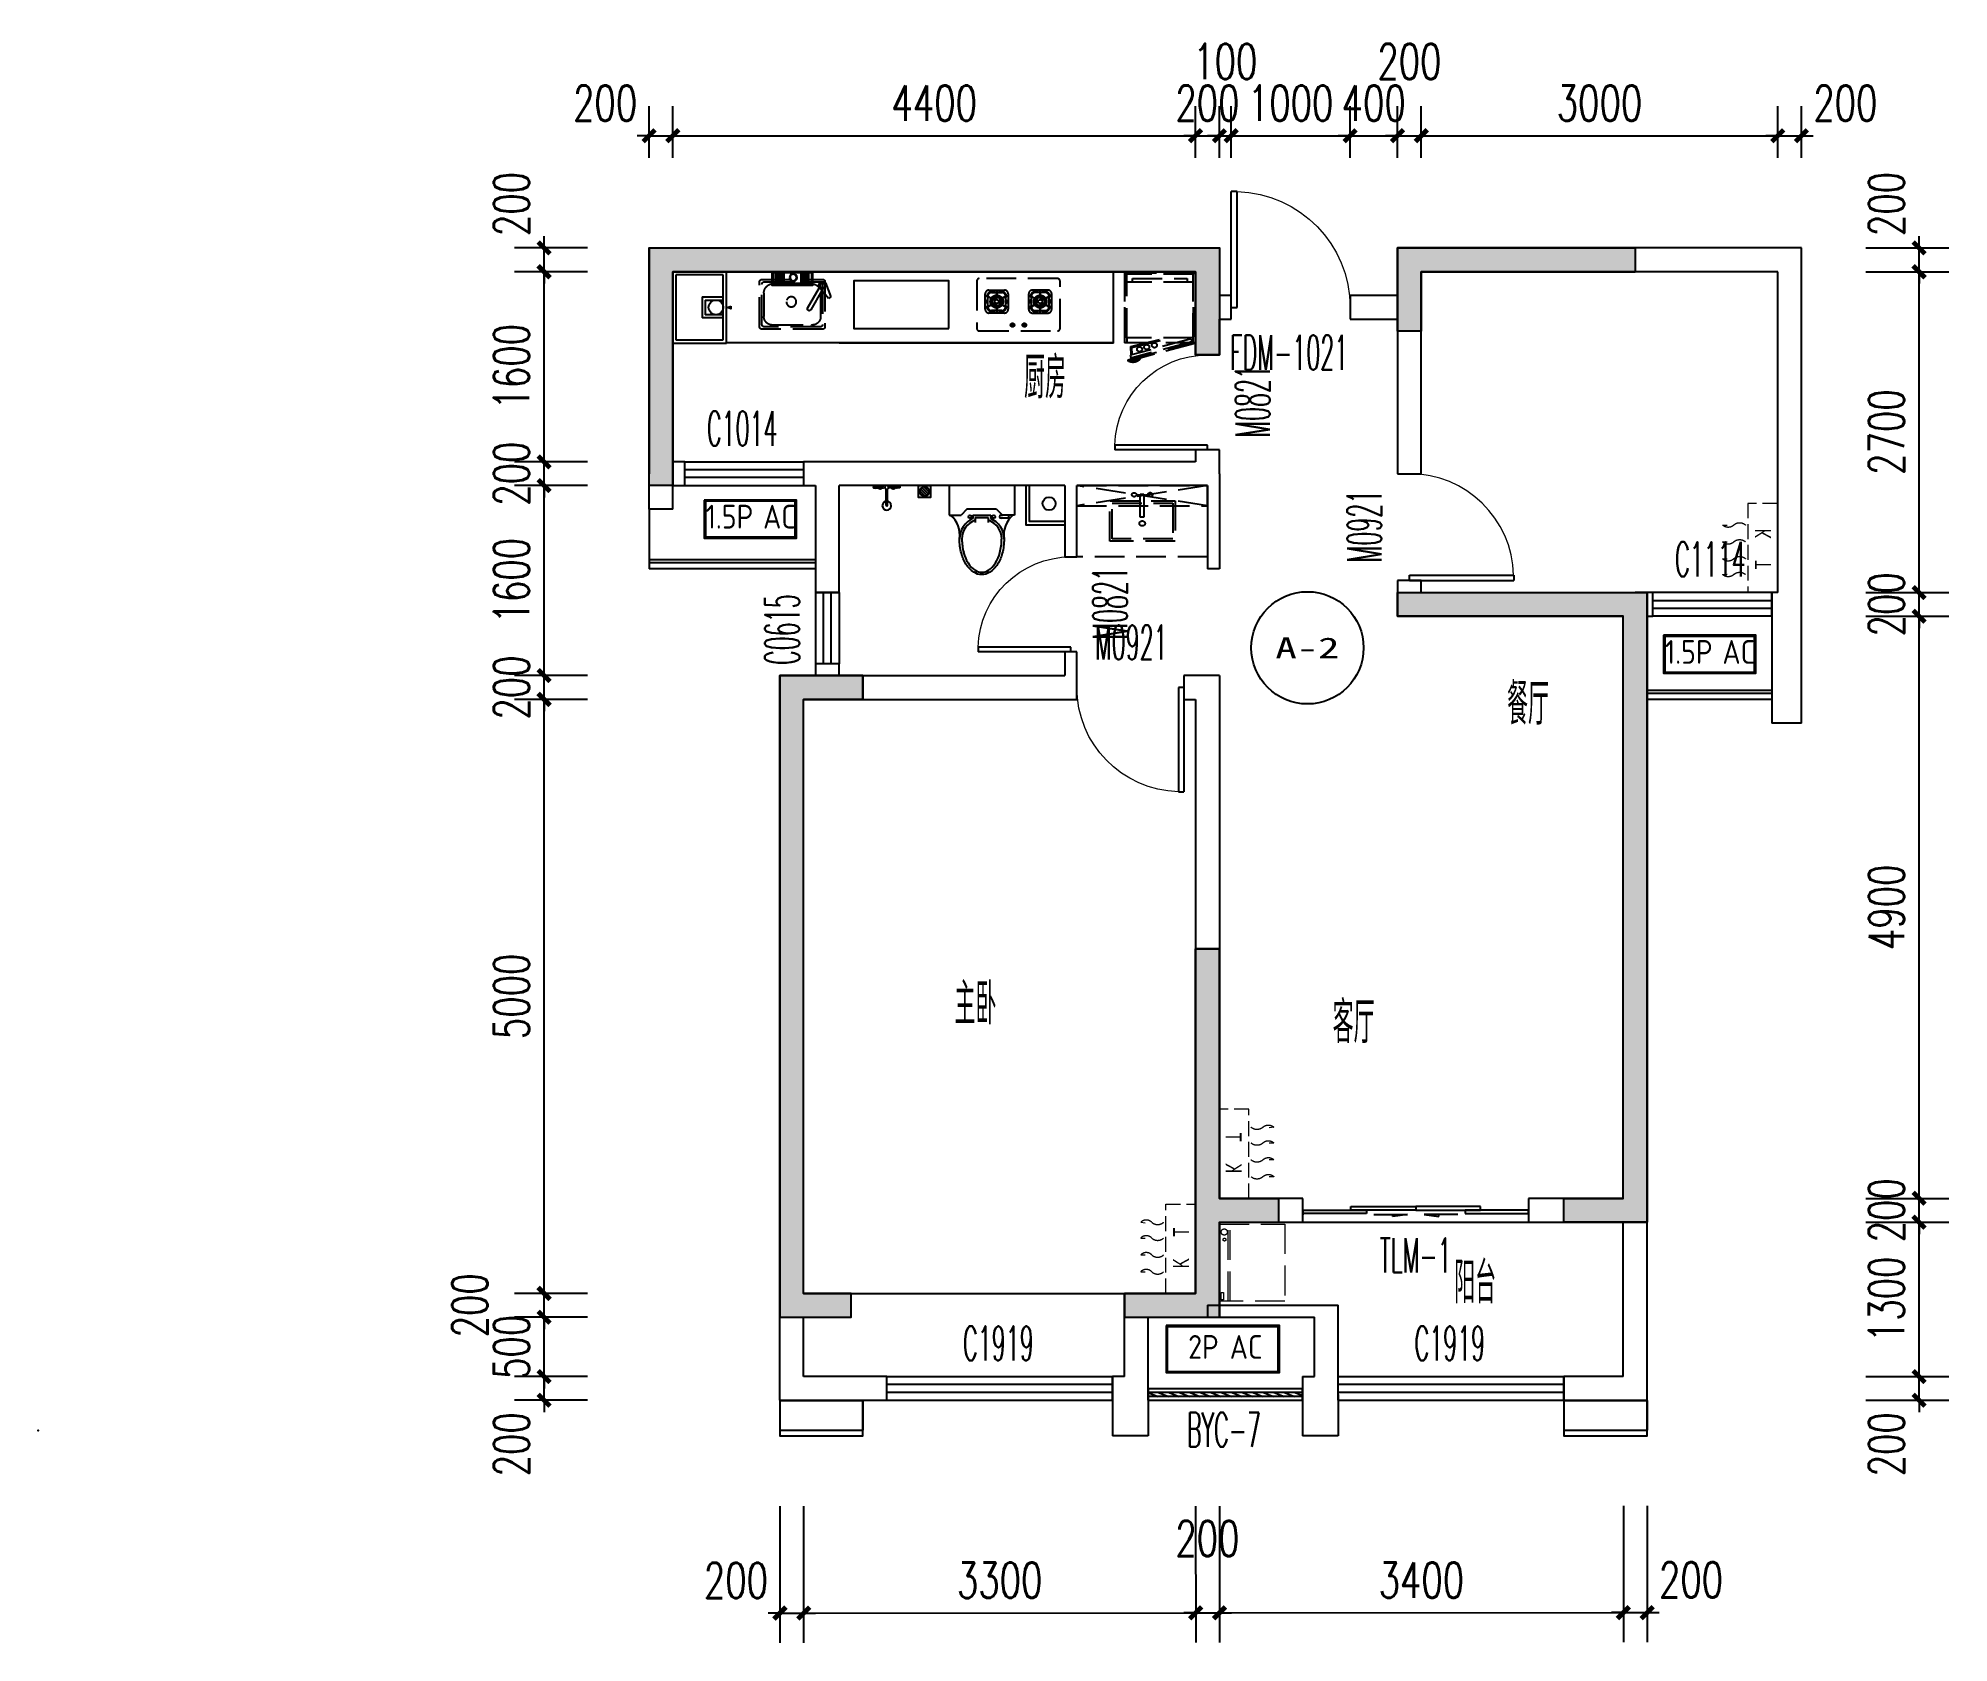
# Model space of a CAD drawing. Extents: x 136784 to 158171, y 80410 to 641535.
# Drawn here: x 142089 to 158171, y 80410 to 93917 of the extents above; entities outside this region: 1.
import ezdxf
from ezdxf.enums import TextEntityAlignment as Align

# ---------------------------------------------------------------- set-up
doc = ezdxf.new("R2010")
doc.units = 0
doc.header["$LTSCALE"] = 1000
doc.header["$MEASUREMENT"] = 0
for name, pattern in [('1-4-RI-7F$0$DASH', [0.35, 0.25, -0.1]), ('5、6、7#楼参照$0$DASH', [0.35, 0.25, -0.1]), ('DASH', [0.35, 0.25, -0.1]), ('DOTE', [2.42, 2, -0.2, 0.02, -0.2]), ('标准层墙体$1$DASH', [0.35, 0.25, -0.1])]:
    doc.linetypes.add(name, pattern=pattern)
doc.layers.add('0A-O-EQPM', color=215, linetype='Continuous', lineweight=5)
doc.layers.add('家具图层', color=253, linetype='Continuous', lineweight=5)
doc.layers.add('C-Signature', color=7, linetype='Continuous', plot=False)
for name, color, linetype in [('DOTE', 251, 'DOTE'), ('PUB_DIM', 3, 'Continuous'), ('PUB_TEXT', 7, 'Continuous'), ('text', 7, 'Continuous'), ('WALL', 2, 'Continuous'), ('WINDOW', 4, 'Continuous'), ('WINDOW_TEXT', 7, 'Continuous'), ('剪力墙', 30, 'Continuous'), ('厨卫', 144, 'Continuous'), ('厨房，卫生间', 144, 'Continuous'), ('看线', 8, 'Continuous'), ('空调机', 3, 'Continuous'), ('空调板', 6, 'Continuous'), ('米黄色石材', 42, 'Continuous'), ('面积相关', 1, 'Continuous')]:
    doc.layers.add(name, color=color, linetype=linetype)
doc.styles.add('5、6、7#楼参照$0$CTDI-ST', font='', dxfattribs={"width": 0.7})
doc.styles.add('_TCH_DIM', font='SIMPLEX', dxfattribs={"bigfont": 'GBCBIG'})
doc.styles.add('_TCH_DIM_T3', font='SIMPLEX', dxfattribs={"width": 0.705882, "bigfont": 'GBCBIG'})
doc.styles.add('_TCH_WINDOW', font='ROMANS', dxfattribs={"width": 0.7, "height": 3.5, "bigfont": 'GBHZFS'})
doc.styles.get("Standard").update_dxf_attribs({"font": 'gbenor.shx', "bigfont": 'gbcbig.shx'})
doc.styles.add('图签', font='simhei_1.ttf', dxfattribs={"width": 1.05})
doc.styles.get('5、6、7#楼参照$0$CTDI-ST').set_extended_font_data('RS_Song')
doc.dimstyles.new('_TCH_ARCH&&100', dxfattribs={"dimtxt": 297.5, "dimasz": 100, "dimexe": 250, "dimexo": 300, "dimgap": 126.25, "dimtad": 1, "dimdec": 0, "dimzin": 0, "dimdsep": 46, "dimtxsty": '_TCH_DIM_T3', "dimblk": 'ARCHTICK', "dimcen": 0.09, "dimclrt": 7, "dimazin": 2, "dimtfac": 1, "dimtdec": 0, "dimtix": 1, "dimtmove": 2, "dimatfit": 3, "dimfxl": 1, "dimtolj": 1, "dimtzin": 0, "dimarcsym": 0})

msp = doc.modelspace()

# ---------------------------------------------------------------- texts
at = {"layer": 'PUB_TEXT', "color": 6, "style": '图签', "width": 1.436979}
msp.add_text('A-2', height=174.07, dxfattribs=at).set_placement((152502.8, 88698.1), (153042.5, 88698.1), align=Align.FIT)
at = {"layer": 'text', "style": '_TCH_DIM', "width": 0.7}
for s, p in [('厨房', (150387.2, 90884.9)), ('客厅', (152984.9, 85457.1))]:
    msp.add_text(s, height=350, dxfattribs=at).set_placement(p)
for s, p in [('餐厅', (154453, 88137.7)), ('主卧', (149801.8, 85613.4)), ('阳台', (154007.7, 83266.3))]:
    msp.add_text(s, height=350, rotation=360, dxfattribs=at).set_placement(p)

# ---------------------------------------------------------------- blocks, each defined once
blk = doc.blocks.new('yc2')
at = {"layer": '厨卫'}
for p, q in [((-420, 30, 0), (-420, -570, 0)), ((30, 30, 0), (-420, 30, 0)), ((-394, 3, 0), (-394, -543, 0)), ((4, 3, 0), (-394, 3, 0)), ((4, -543, 0), (4, 3, 0)), ((30, -570, 0), (30, 30, 0)), ((-394, -181, 0), (-216, -181, 0)), ((-394, -208, 0), (-242, -208, 0)), ((-242, -332, 0), (-242, -208, 0)), ((-216, -359, 0), (-216, -181, 0)), ((-242, -332, 0), (-394, -332, 0)), ((-216, -359, 0), (-394, -359, 0)), ((-420, -570, 0), (30, -570, 0)), ((-394, -543, 0), (4, -543, 0))]:
    blk.add_line(p, q, dxfattribs=at)
at = {"layer": '厨卫', "elevation": 0}
blk.add_lwpolyline([(-457, -281), (-457, -259), (-431, -270), (-457, -281)], close=True, dxfattribs=at)
at = {"layer": '厨卫'}
blk.add_circle((-332, -270, 0), 62, dxfattribs=at)
blk = doc.blocks.new('标准层墙体$1$A$C7F9E1687')
at = {"linetype": '标准层墙体$1$DASH'}
for p, q in [((-1007, 1326, 0), (-1027, 1326, 0)), ((-1027, 1326, 0), (-1027, 726, 0)), ((-1007, 1326, 0), (-427, 1326, 0)), ((-1007, 770, 0), (-1007, 1326, 0)), ((-1007, 1316, 0), (-447, 1316, 0)), ((-1007, 1306, 0), (-1007, 1316, 0)), ((-447, 1306, 0), (-1007, 1306, 0)), ((-447, 1316, 0), (-447, 1306, 0)), ((-447, 1239, 0), (-447, 1306, 0)), ((-427, 1326, 0), (-427, 726, 0)), ((-447, 1239, 0), (-1007, 1239, 0)), ((-958, 1269, 0), (-498, 1269, 0)), ((-958, 1239, 0), (-958, 1269, 0)), ((-498, 1269, 0), (-498, 1239, 0)), ((-447, 726, 0), (-447, 1239, 0)), ((-1027, 1027, 0), (-1027, 726, 0)), ((-1027, 1027, 0), (-1027, 726, 0)), ((-1027, 1027, 0), (-1027, 726, 0)), ((-447, 1027, 0), (-447, 726, 0)), ((-427, 1027, 0), (-427, 726, 0)), ((-427, 726, 0), (-1027, 726, 0)), ((-448, 770, 0), (-1008, 770, 0)), ((-1007, 770, 0), (-1007, 726, 0)), ((-999, 585, 0), (-439, 735, 0)), ((-435, 721, 0), (-996, 571, 0)), ((-465, 760, 0), (-977, 623, 0)), ((-973, 696, 0), (-671, 769, 0)), ((-969, 625, 0), (-973, 696, 0)), ((-459, 736, 0), (-971, 599, 0)), ((-964, 688, 0), (-632, 770, 0)), ((-960, 628, 0), (-964, 688, 0)), ((-465, 760, 0), (-468, 770, 0)), ((-465, 760, 0), (-459, 736, 0)), ((-427, 726, 0), (-447, 726, 0)), ((-439, 735, 0), (-435, 721, 0)), ((-999, 585, 0), (-996, 571, 0)), ((-977, 623, 0), (-969, 593, 0))]:
    blk.add_line(p, q, dxfattribs=at)
for centre in [(-899, 673, 0), (-839, 691, 0), (-774, 707, 0)]:
    blk.add_circle(centre, 21, dxfattribs=at)
for radius, start, end in [(83.4, 246.0177, 323.9823), (78.4, 250.7814, 319.2186)]:
    blk.add_arc((-954, 649, 0), radius, start, end, dxfattribs=at)
blk = doc.blocks.new('标准层墙体$1$A$C5AF5592C')
at = {"linetype": '标准层墙体$1$DASH'}
for p, q in [((1101, 600), (0, 430)), ((1101, 600), (0, 600)), ((0, 600), (1101, 600)), ((0, 0), (0, 600)), ((1101, 430), (1, 600)), ((535, 528), (566, 528)), ((535, 334), (535, 528)), ((566, 528), (566, 334)), ((1101, 430), (1101, 600)), ((1101, 600), (1101, 0)), ((0, 430), (1101, 430)), ((566, 334), (535, 334)), ((1101, 0), (0, 0))]:
    blk.add_line(p, q, dxfattribs=at)
for points in [[(277, 472), (829, 472), (829, 132), (277, 132)], [(297, 452), (809, 452), (809, 152), (297, 152)]]:
    blk.add_lwpolyline(points, close=True, dxfattribs=at)
for centre, major_axis, start_param, end_param in [((483, 523), (19, 0), 1.57079632678483, 7.853981633964416), ((618, 524), (-19, 0), -1.570796, 4.712389), ((551, 281), (-23.8, 0), -1.570796, 4.712389)]:
    blk.add_ellipse(centre, major_axis=major_axis, ratio=0.898957, start_param=start_param, end_param=end_param, dxfattribs=at)
blk = doc.blocks.new('5、6、7#楼参照$0$A$C73415A09')
for p, q in [((182, 211), (182, 172)), ((182, 211), (182, 192)), ((324, 211), (324, 172)), ((324, 211), (324, 192)), ((466, 211), (466, 172)), ((466, 211), (466, 192)), ((599, 211), (595, 172))]:
    blk.add_line(p, q)
at = {"linetype": '5、6、7#楼参照$0$DASH', "ltscale": 0.5}
blk.add_lwpolyline([(750, 0), (750, -250), (0, -250), (0, 0), (750, 0)], dxfattribs=at)
at = {"linetype": '1-4-RI-7F$0$DASH', "ltscale": 150}
for centre, radius, start, end in [((136, 164), 65.6, 314.917, 45.083), ((278, 164), 65.6, 314.917, 45.083), ((420, 164), 65.6, 314.917, 45.083), ((552, 164), 65.6, 314.917, 45.083), ((237, 68), 74.4, 137.7876, 222.2124), ((379, 68), 74.4, 137.7876, 222.2124), ((521, 68), 74.4, 137.7876, 222.2124), ((654, 68), 74.4, 137.7876, 222.2124)]:
    blk.add_arc(centre, radius, start, end, dxfattribs=at)
at = {"style": '5、6、7#楼参照$0$CTDI-ST', "width": 0.7}
for s, p in [('K', (213, -195)), ('T', (478, -195))]:
    blk.add_text(s, height=133, dxfattribs=at).set_placement(p)
blk = doc.blocks.new('2')
at = {"layer": '空调板'}
for points in [[(-117298.5, -117663.5), (-117298.5, -118059.5), (-116343.5, -118059.5), (-116343.5, -117663.5)], [(-117288.5, -117673.5), (-117288.5, -118049.5), (-116353.5, -118049.5), (-116353.5, -117673.5)]]:
    blk.add_lwpolyline(points, close=True, dxfattribs=at)
for s, p in [('2P', (-117112, -117944)), ('AC', (-116762, -117944))]:
    blk.add_text(s, height=200, dxfattribs=at).set_placement(p)
blk = doc.blocks.new('1.5')
at = {"layer": '空调板'}
for points in [[(-119264, -117702), (-119264, -118022), (-118488, -118022), (-118488, -117702)], [(-119254, -117712), (-119254, -118012), (-118498, -118012), (-118498, -117712)]]:
    blk.add_lwpolyline(points, close=True, dxfattribs=at)
for s, p in [('1.5P', (-119252, -117942)), ('AC', (-118769, -117942))]:
    blk.add_text(s, height=200, dxfattribs=at).set_placement(p)
blk = doc.blocks.new('YB1')
at = {"linetype": 'Continuous'}
for p, q in [((-275, 0), (-275, 250)), ((-275, 250), (-175, 250)), ((-225, 250), (-225, 275)), ((-225, 275), (-162, 275)), ((-125, 200), (-175, 250)), ((-162, 250), (-175, 250)), ((-125, 200), (125, 200)), ((-75, 250), (-75, 278)), ((75, 250), (-75, 250)), ((-55, 270), (-55, 310)), ((55, 270), (-55, 270)), ((55, 270), (55, 310)), ((75, 250), (75, 278)), ((125, 200), (175, 250)), ((275, 250), (175, 250)), ((275, 0), (275, 250)), ((-275, 0), (275, 0))]:
    blk.add_line(p, q, dxfattribs=at)
blk.add_lwpolyline([(-188, 450, -0.063415), (-172, 570, -0.076468), (-133, 662, -0.107136), (-67, 730, -0.147373), (0, 750, -0.147373), (67, 730, -0.107136), (133, 662, -0.076468), (172, 570, -0.063415), (188, 450, -0.063415)], format="xyb", dxfattribs=at)
for centre in [(-100, 262), (100, 262)]:
    blk.add_circle(centre, 12.5, dxfattribs=at)
for centre, radius, start, end in [((147, 487), 310, 147.9946, 165.4858), ((57, 544), 203, 123.5341, 147.9946), ((0, 630), 100, 90.0001, 123.5341), ((0, 630), 100, 56.4659, 89.9999), ((-57, 544), 203, 32.0054, 56.4659), ((-147, 487), 310, 14.5142, 32.0054), ((291, 450), 458, 165.4858, 180), ((-291, 450), 458, 0, 14.5142), ((-410, 419), 225, 311.089, 7.7989), ((0, 450), 188, 180, 246.4218), ((0, 450), 168, 180, 250.8308), ((0, 450), 168, 289.1692, 0), ((0, 450), 188, 293.5782, 0), ((410, 419), 225, 172.2011, 228.911), ((-162, 262), 12.5, 270, 90)]:
    blk.add_arc(centre, radius, start, end, dxfattribs=at)
blk = doc.blocks.new('P-消火栓$0$A$12145637')
h = blk.add_hatch()
h.set_pattern_fill('ANSI31', color=251, scale=5, style=0)
h.set_pattern_definition([(45, (-76000.963, -22726.2), (-11.22532, 11.22532), [])])
edge = h.paths.add_edge_path()
edge.add_arc((0, 0), 40, 0, 360)
at = {"color": 5}
blk.add_lwpolyline([(-50, -50), (50, -50), (50, 50), (-50, 50)], close=True, dxfattribs=at)
at = {"color": 0}
blk.add_circle((0, 0), 40, dxfattribs=at)
blk = doc.blocks.new('花洒')
at = {"layer": '厨房，卫生间'}
for points in [[(32722, -108064, 0.48428), (32726, -108052), (32726, -108003), (32728, -108003), (32726, -107996, 0.351187), (32722, -107976, 0.348549), (32718, -107996), (32716, -108003), (32718, -108003), (32718, -108052, 0.48428), (32722, -108064)], [(32707, -108096), (32574, -108096, -1), (32574, -108082), (32708, -108082)], [(32722, -108115, -0.48428), (32726, -108127), (32726, -108177), (32728, -108177), (32726, -108183, -0.351187), (32722, -108204, -0.348549), (32718, -108183), (32716, -108177), (32718, -108177), (32718, -108127, -0.48428), (32722, -108115)]]:
    blk.add_lwpolyline(points, format="xyb", dxfattribs=at)
for points in [[(32726, -108003), (32728, -108003)], [(32726, -108177), (32728, -108177)]]:
    blk.add_lwpolyline(points, dxfattribs=at)
for centre, radius in [((32567, -108089), 37.5), ((32721, -108090), 15.6)]:
    blk.add_circle(centre, radius, dxfattribs=at)
for centre, start, end in [((32722, -108034), 106.2947, 253.7053), ((32722, -108034), 283.4865, 77.2301), ((32722, -108145), 106.2947, 253.7053), ((32722, -108145), 282.7699, 76.5135)]:
    blk.add_arc(centre, 15.6, start, end, dxfattribs=at)
blk = doc.blocks.new('洗衣机')
at = {"layer": '家具图层', "linetype": 'DASH'}
for p, q in [((50170, -32955), (50170, -32305)), ((50170, -32305), (50720, -32305)), ((50630, -32305), (50630, -32955)), ((50645, -32305), (50645, -32955)), ((50686, -32378), (50686, -32318)), ((50686, -32318), (50706, -32318)), ((50706, -32318), (50706, -32378)), ((50720, -32305), (50720, -32955)), ((50706, -32378), (50686, -32378)), ((50170, -32955), (50170, -32955)), ((50720, -32955), (50170, -32955))]:
    blk.add_line(p, q, dxfattribs=at)
for centre, radius in [((50679, -32888), 26), ((50677, -32824), 12)]:
    blk.add_circle(centre, radius, dxfattribs=at)
blk = doc.blocks.new('标准层墙体$1$A$C2FD74110')
at = {"linetype": '标准层墙体$1$DASH'}
for p, q in [((407, -253), (363, -371)), ((382, -383), (463, -285)), ((363, -371), (382, -383))]:
    blk.add_line(p, q, dxfattribs=at)
for points in [[(942, -223), (432, -223, 0.414214), (412, -243), (412, -623, 0.414214), (432, -643), (942, -643, 0.414214), (962, -623), (962, -243, 0.414214)], [(922, -243), (452, -243, 0.414214), (432, -263), (432, -603, 0.414214), (452, -623), (922, -623, 0.414214), (942, -603), (942, -263, 0.414214)]]:
    blk.add_lwpolyline(points, format="xyb", close=True, dxfattribs=at)
for points in [[(437, -316), (532, -480)], [(558, -465), (458, -291)]]:
    blk.add_lwpolyline(points, dxfattribs=at)
blk.add_lwpolyline([(460, -296, -0.256104), (528, -259), (846, -259, -0.414214), (926, -339), (926, -537, -0.440849), (846, -607), (528, -607, -0.440849), (448, -537), (448, -339, -0.014255), (448, -335, -0.014255)], format="xyb", dxfattribs=at)
for centre, radius in [((431, -276), 21.9), ((695, -412), 42)]:
    blk.add_circle(centre, radius, dxfattribs=at)
for centre, radius, start, end in [((431, -276), 33, 343.8129, 136.1888), ((545, -472), 15, 210.0007, 30.0007)]:
    blk.add_arc(centre, radius, start, end, dxfattribs=at)
blk = doc.blocks.new('标准层墙体$1$A$C6A962DC8')
at = {"linetype": '标准层墙体$1$DASH', "ltscale": 400}
for p, q in [((-120, 346), (-82, 279)), ((-84, 284), (-117, 341)), ((-17, 346), (-56, 279)), ((-53, 284), (-20, 341)), ((-171, 257), (-94, 257)), ((-100, 257), (-165, 257)), ((-151, 300), (-151, 300)), ((-120, 168), (-82, 235)), ((-84, 230), (-117, 173)), ((-92, 279), (-100, 266)), ((-85, 259), (-100, 266)), ((-83, 265), (-96, 273)), ((-78, 270), (-92, 279)), ((-79, 174), (-58, 174)), ((-75, 242), (-76, 225)), ((-76, 225), (-61, 225)), ((-69, 241), (-69, 225)), ((-62, 242), (-61, 225)), ((-59, 270), (-45, 279)), ((-17, 168), (-56, 235)), ((-55, 265), (-41, 273)), ((-53, 259), (-37, 266)), ((-53, 230), (-20, 173)), ((-37, 266), (-45, 279)), ((34, 257), (-43, 257)), ((-37, 257), (28, 257)), ((14, 214), (14, 214)), ((-171, -109), (-94, -109)), ((-100, -109), (-165, -109)), ((-151, -152), (-151, -152)), ((-120, -20), (-82, -87)), ((-120, -198), (-82, -131)), ((-84, -82), (-117, -25)), ((-84, -136), (-117, -193)), ((-85, -111), (-100, -118)), ((-92, -131), (-100, -118)), ((-83, -117), (-96, -125)), ((-78, -122), (-92, -131)), ((-79, -26), (-58, -26)), ((-76, -77), (-61, -77)), ((-75, -94), (-76, -77)), ((-69, -93), (-69, -77)), ((-62, -94), (-61, -77)), ((-59, -122), (-45, -131)), ((-17, -20), (-56, -87)), ((-17, -198), (-56, -131)), ((-55, -117), (-41, -125)), ((-53, -82), (-20, -25)), ((-53, -111), (-37, -118)), ((-53, -136), (-20, -193)), ((-37, -118), (-45, -131)), ((34, -109), (-43, -109)), ((-37, -109), (28, -109)), ((14, -66), (14, -66))]:
    blk.add_line(p, q, dxfattribs=at)
at = {"linetype": '标准层墙体$1$DASH'}
for points in [[(-262, -256, 0.414214), (-243, -276), (158, -276, 0.414214), (178, -256), (178, 404, 0.414214), (158, 424), (-243, 424, 0.414214), (-262, 404)], [(-4, 160, 0.414214), (28, 192), (28, 322, 0.414214), (-4, 354), (-133, 354, 0.414214), (-165, 322), (-165, 192, 0.414214), (-133, 160)], [(-4, -12, -0.414214), (28, -44), (28, -174, -0.414214), (-4, -206), (-133, -206, -0.414214), (-165, -174), (-165, -44, -0.414214), (-133, -12)]]:
    blk.add_lwpolyline(points, format="xyb", close=True, dxfattribs=at)
at = {"linetype": '标准层墙体$1$DASH', "ltscale": 400}
for points in [[(-102, 332, 0.251251), (-112, 340, 0.414214), (-151, 300), (-151, 280, 0.359638), (-144, 270)], [(-88, 332, -0.359638), (-79, 340, -0.359638)], [(-35, 332, -0.251251), (-26, 340, -0.414214), (14, 300), (14, 280, -0.359638), (7, 270)], [(-102, 182, -0.251251), (-112, 174, -0.414214), (-151, 214), (-151, 234, -0.359638), (-144, 244)], [(7, 244, -0.359638), (14, 234), (14, 214, -0.414214), (-26, 174, -0.251251), (-35, 182)], [(-102, -34, 0.251251), (-112, -26, 0.414214), (-151, -66), (-151, -86, 0.359638), (-144, -95)], [(-102, -184, -0.251251), (-112, -192, -0.414214), (-151, -152), (-151, -132, -0.359638), (-144, -122)], [(7, -95, 0.359638), (14, -86), (14, -66, 0.414214), (-26, -26, 0.251251), (-35, -34)], [(-35, -184, 0.251251), (-26, -192, 0.414214), (14, -152), (14, -132, 0.359638), (7, -122)], [(-88, -184, 0.359638), (-79, -192, 0.359638)]]:
    blk.add_lwpolyline(points, format="xyb", dxfattribs=at)
for points in [[(-112, 182), (-26, 182, 0.414214), (7, 214), (7, 300, 0.414214), (-26, 332), (-112, 332, 0.414214), (-144, 300), (-144, 214, 0.414214)], [(-112, -34), (-26, -34, -0.414214), (7, -66), (7, -152, -0.414214), (-26, -184), (-112, -184, -0.414214), (-144, -152), (-144, -66, -0.414214)]]:
    blk.add_lwpolyline(points, format="xyb", close=True, dxfattribs=at)
at = {"linetype": '标准层墙体$1$DASH', "ltscale": 400, "const_width": 1.08}
for points in [[(-84, 284), (-117, 341)], [(-53, 284), (-20, 341)], [(-100, 257), (-165, 257)], [(-84, 230), (-117, 173)], [(-53, 230), (-20, 173)], [(-37, 257), (28, 257)], [(-100, -109), (-165, -109)], [(-84, -82), (-117, -25)], [(-84, -136), (-117, -193)], [(-53, -82), (-20, -25)], [(-53, -136), (-20, -193)], [(-37, -109), (28, -109)]]:
    blk.add_lwpolyline(points, dxfattribs=at)
at = {"linetype": '标准层墙体$1$DASH', "ltscale": 400}
for points in [[(-79, 340), (-58, 340)], [(-79, -192), (-58, -192)]]:
    blk.add_lwpolyline(points, dxfattribs=at)
at = {"linetype": '标准层墙体$1$DASH', "ltscale": 400, "const_width": 1.08}
for points in [[(-85, 257, 1), (-52, 257, 1), (-85, 257, 1)], [(-85, -109, -1), (-52, -109, -1), (-85, -109, -1)]]:
    blk.add_lwpolyline(points, format="xyb", dxfattribs=at)
at = {"linetype": '标准层墙体$1$DASH', "ltscale": 400}
for centre, radius in [((-69, 257), 53.8), ((-69, 257), 43.1), ((-69, 257), 39.8), ((-69, 257), 36.6), ((-69, 257), 16.1), ((129, 124), 15.9), ((129, 24), 15.9), ((129, 124), 4.33), ((129, 24), 4.33), ((-69, -109), 53.8), ((-69, -109), 43.1), ((-69, -109), 39.8), ((-69, -109), 36.6), ((-69, -109), 16.1)]:
    blk.add_circle(centre, radius, dxfattribs=at)
for centre, radius, start, end in [((-58, 330), 9.64, 12.5633, 91.6853), ((-82, 265), 18.3, 125.7299, 174.2687), ((-79, 184), 9.64, 192.5633, 271.6853), ((-69, 242), 18.3, 245.7299, 294.2687), ((-58, 184), 9.64, 268.3132, 347.4353), ((-56, 265), 18.3, 5.7299, 54.2687), ((-82, -116), 18.3, 185.7313, 234.2701), ((-79, -36), 9.64, 88.3147, 167.4367), ((-69, -94), 18.3, 65.7313, 114.2701), ((-58, -36), 9.64, 12.5647, 91.6868), ((-56, -116), 18.3, 305.7313, 354.2701), ((-58, -182), 9.64, 268.3147, 347.4367)]:
    blk.add_arc(centre, radius, start, end, dxfattribs=at)
blk = doc.blocks.new('rsq')
at = {"layer": '米黄色石材'}
h = blk.add_hatch(dxfattribs=at)
h.set_pattern_fill('ANSI31', color=256, scale=5, angle=45, style=0)
h.set_pattern_definition([(90, (0, 0), (-7.9375, 1e-15), [])])
h.paths.add_polyline_path([(176830, -23247), (176758, -23247), (176758, -23180), (176830, -23180)])
h = blk.add_hatch(dxfattribs=at)
h.set_pattern_fill('ANSI31', color=256, scale=5, angle=45, style=0)
h.set_pattern_definition([(270, (0, -46636.982), (-7.9375, -1e-15), [])])
h.paths.add_polyline_path([(176830, -23390), (176758, -23390), (176758, -23457), (176830, -23457)])
for points in [[(176849, -23491), (176737, -23491), (176737, -23146), (176849, -23146)], [(176839, -23481), (176747, -23481), (176747, -23156), (176839, -23156)], [(176830, -23247), (176758, -23247), (176758, -23180), (176830, -23180)], [(176830, -23390), (176758, -23390), (176758, -23457), (176830, -23457)]]:
    blk.add_lwpolyline(points, close=True, dxfattribs=at)
for radius in [32.2, 27.2]:
    blk.add_circle((176800, -23311), radius, dxfattribs=at)
blk = doc.blocks.new('$DorLib2D$00000001')
for p, q in [((0.45, 0.975), (0.5, 0.975)), ((0.45, 0), (0.45, 0.975)), ((0.5, 0), (0.5, 0.975)), ((0.5, 0), (0.45, 0))]:
    blk.add_line(p, q)
at = {"lineweight": 13}
blk.add_arc((0.475, 0), 0.975, 91.4693, 180, dxfattribs=at)
blk = doc.blocks.new('$TCHSYS$WIN2D')
for p, q in [((-0.5, 0.5), (0.5, 0.5)), ((-0.5, 0.5), (-0.5, -0.5)), ((0.5, 0.5), (0.5, -0.5)), ((0.5, 0.1667), (-0.5, 0.1667)), ((0.5, -0.1667), (-0.5, -0.1667)), ((-0.5, -0.5), (0.5, -0.5))]:
    blk.add_line(p, q)
blk = doc.blocks.new('$DorLib2D$00000138')
at = {"color": 0, "linetype": 'Continuous'}
for p, q in [((-0.2875, 0), (-0.2875, 0.1538)), ((-0.2875, 0.1538), (0, 0.1538)), ((0, 0.1538), (0, 0)), ((0.2875, 0.1538), (0, 0.1538)), ((0.2875, 0), (0.2875, 0.1538)), ((-0.5, -0.1399), (-0.5, 0)), ((-0.5, 0), (-0.2187, 0)), ((0, 0), (-0.2875, 0)), ((-0.2187, 0), (-0.2187, -0.1399)), ((0, 0), (0.2875, 0)), ((0.2187, 0), (0.2187, -0.1399)), ((0.5, 0), (0.2187, 0)), ((0.5, 0), (0.5, -0.1946)), ((0.5, -0.1399), (0.5, 0)), ((-0.2187, -0.1399), (-0.5, -0.1399)), ((0.2187, -0.1399), (0.5, -0.1399)), ((-0.1857, -0.186), (-0.037, -0.186)), ((-0.037, -0.186), (-0.1019, -0.2583)), ((-0.1019, -0.2583), (-0.1019, -0.186)), ((0.1857, -0.186), (0.037, -0.186)), ((0.037, -0.186), (0.1019, -0.2583)), ((0.1019, -0.2583), (0.1019, -0.186))]:
    blk.add_line(p, q, dxfattribs=at)
blk = doc.blocks.new('$WINLIB2D$00000039')
at = {"color": 0}
for points in [[(-0.5, 0.5), (-0.5, -0.5)], [(0.5, 0.5), (-0.5, 0.5)], [(0.5, -0.5), (0.5, 0.5)], [(-0.5, 0.167), (0.5, 0.167)], [(-0.384, -0.167), (-0.448, 0.167)], [(-0.316, -0.167), (-0.38, 0.167)], [(-0.248, -0.167), (-0.312, 0.167)], [(-0.18, -0.167), (-0.244, 0.167)], [(-0.112, -0.167), (-0.176, 0.167)], [(-0.044, -0.167), (-0.108, 0.167)], [(0.024, -0.167), (-0.04, 0.167)], [(0.092, -0.167), (0.028, 0.167)], [(0.16, -0.167), (0.096, 0.167)], [(0.228, -0.167), (0.164, 0.167)], [(0.296, -0.167), (0.232, 0.167)], [(0.364, -0.167), (0.3, 0.167)], [(0.432, -0.167), (0.368, 0.167)], [(0.5, -0.167), (0.436, 0.167)], [(-0.452, -0.167), (-0.5, 0.084)], [(-0.5, -0.167), (0.5, -0.167)], [(0.5, -0.5), (-0.5, -0.5)]]:
    blk.add_lwpolyline(points, dxfattribs=at)
blk = doc.blocks.new('$WINLIB2D$00000001')
for p, q in [((-0.5, 0.5), (0.5, 0.5)), ((-0.5, 0.5), (-0.5, -0.5)), ((0.5, -0.5), (0.5, 0.5)), ((0.5, 0.167), (-0.5, 0.167)), ((0.5, -0.167), (-0.5, -0.167)), ((-0.5, -0.5), (0.5, -0.5))]:
    blk.add_line(p, q)
blk = doc.blocks.new('_ArchTick')
at = {"color": 0, "linetype": 'ByBlock', "const_width": 0.4}
blk.add_lwpolyline([(-0.5, -0.5), (0.5, 0.5)], dxfattribs=at)
blk = doc.blocks.new('*D23')
at = {"layer": 'Defpoints', "color": 0}
for p in [(157174, 92151), (157921, 92151), (157174, 91951)]:
    blk.add_point(p, dxfattribs=at)
at = {"layer": 'PUB_DIM', "color": 0, "lineweight": -2}
for p, q in [((157921, 92151), (157921, 92251)), ((157474, 92151), (158171, 92151)), ((157921, 91951), (157921, 92151)), ((157474, 91951), (158171, 91951)), ((157921, 91951), (157921, 91851))]:
    blk.add_line(p, q, dxfattribs=at)
at = {"layer": 'PUB_DIM', "color": 0, "lineweight": -2, "xscale": 100, "yscale": 100, "zscale": 100}
for p, rotation in [((157921, 92151), 270), ((157921, 91951), 90)]:
    blk.add_blockref('_ArchTick', p, dxfattribs=dict(at, rotation=rotation))
at = {"layer": 'PUB_DIM', "color": 7, "insert": (157646, 92521), "char_height": 297.5, "attachment_point": 5, "rotation": 90, "style": '_TCH_DIM_T3'}
blk.add_mtext('\\A1;200', dxfattribs=at)
blk = doc.blocks.new('*D24')
at = {"layer": 'Defpoints', "color": 0}
for p in [(157174, 91951), (157921, 91951), (157174, 89251)]:
    blk.add_point(p, dxfattribs=at)
at = {"layer": 'PUB_DIM', "color": 0, "lineweight": -2}
for p, q in [((157474, 91951), (158171, 91951)), ((157921, 89251), (157921, 91951)), ((157474, 89251), (158171, 89251))]:
    blk.add_line(p, q, dxfattribs=at)
at = {"layer": 'PUB_DIM', "color": 0, "lineweight": -2, "xscale": 100, "yscale": 100, "zscale": 100}
for p, rotation in [((157921, 91951), 90), ((157921, 89251), 270)]:
    blk.add_blockref('_ArchTick', p, dxfattribs=dict(at, rotation=rotation))
at = {"layer": 'PUB_DIM', "color": 7, "insert": (157646, 90601), "char_height": 297.5, "attachment_point": 5, "rotation": 90, "style": '_TCH_DIM_T3'}
blk.add_mtext('\\A1;2700', dxfattribs=at)
blk = doc.blocks.new('*D25')
at = {"layer": 'Defpoints', "color": 0}
for p in [(157174, 89251), (157921, 89251), (157174, 89051)]:
    blk.add_point(p, dxfattribs=at)
at = {"layer": 'PUB_DIM', "color": 0, "lineweight": -2}
for p, q in [((157921, 89251), (157921, 89351)), ((157474, 89251), (158171, 89251)), ((157921, 89051), (157921, 89251)), ((157474, 89051), (158171, 89051)), ((157921, 89051), (157921, 88951))]:
    blk.add_line(p, q, dxfattribs=at)
at = {"layer": 'PUB_DIM', "color": 0, "lineweight": -2, "xscale": 100, "yscale": 100, "zscale": 100}
for p, rotation in [((157921, 89251), 270), ((157921, 89051), 90)]:
    blk.add_blockref('_ArchTick', p, dxfattribs=dict(at, rotation=rotation))
at = {"layer": 'PUB_DIM', "color": 7, "insert": (157646, 89151), "char_height": 297.5, "attachment_point": 5, "rotation": 90, "style": '_TCH_DIM_T3'}
blk.add_mtext('\\A1;200', dxfattribs=at)
blk = doc.blocks.new('*D26')
at = {"layer": 'Defpoints', "color": 0}
for p in [(157174, 89051), (157921, 89051), (157174, 84151)]:
    blk.add_point(p, dxfattribs=at)
at = {"layer": 'PUB_DIM', "color": 0, "lineweight": -2}
for p, q in [((157474, 89051), (158171, 89051)), ((157921, 84151), (157921, 89051)), ((157474, 84151), (158171, 84151))]:
    blk.add_line(p, q, dxfattribs=at)
at = {"layer": 'PUB_DIM', "color": 0, "lineweight": -2, "xscale": 100, "yscale": 100, "zscale": 100}
for p, rotation in [((157921, 89051), 90), ((157921, 84151), 270)]:
    blk.add_blockref('_ArchTick', p, dxfattribs=dict(at, rotation=rotation))
at = {"layer": 'PUB_DIM', "color": 7, "insert": (157646, 86601), "char_height": 297.5, "attachment_point": 5, "rotation": 90, "style": '_TCH_DIM_T3'}
blk.add_mtext('\\A1;4900', dxfattribs=at)
blk = doc.blocks.new('*D27')
at = {"layer": 'Defpoints', "color": 0}
for p in [(157174, 84151), (157921, 84151), (157174, 83951)]:
    blk.add_point(p, dxfattribs=at)
at = {"layer": 'PUB_DIM', "color": 0, "lineweight": -2}
for p, q in [((157474, 84151), (158171, 84151)), ((157921, 84151), (157921, 84251)), ((157921, 83951), (157921, 84151)), ((157474, 83951), (158171, 83951)), ((157921, 83951), (157921, 83851))]:
    blk.add_line(p, q, dxfattribs=at)
at = {"layer": 'PUB_DIM', "color": 0, "lineweight": -2, "xscale": 100, "yscale": 100, "zscale": 100}
for p, rotation in [((157921, 84151), 270), ((157921, 83951), 90)]:
    blk.add_blockref('_ArchTick', p, dxfattribs=dict(at, rotation=rotation))
at = {"layer": 'PUB_DIM', "color": 7, "insert": (157646, 84051), "char_height": 297.5, "attachment_point": 5, "rotation": 90, "style": '_TCH_DIM_T3'}
blk.add_mtext('\\A1;200', dxfattribs=at)
blk = doc.blocks.new('*D28')
at = {"layer": 'Defpoints', "color": 0}
for p in [(157174, 83951), (157921, 83951), (157174, 82651)]:
    blk.add_point(p, dxfattribs=at)
at = {"layer": 'PUB_DIM', "color": 0, "lineweight": -2}
for p, q in [((157474, 83951), (158171, 83951)), ((157921, 82651), (157921, 83951)), ((157474, 82651), (158171, 82651))]:
    blk.add_line(p, q, dxfattribs=at)
at = {"layer": 'PUB_DIM', "color": 0, "lineweight": -2, "xscale": 100, "yscale": 100, "zscale": 100}
for p, rotation in [((157921, 83951), 90), ((157921, 82651), 270)]:
    blk.add_blockref('_ArchTick', p, dxfattribs=dict(at, rotation=rotation))
at = {"layer": 'PUB_DIM', "color": 7, "insert": (157646, 83301), "char_height": 297.5, "attachment_point": 5, "rotation": 90, "style": '_TCH_DIM_T3'}
blk.add_mtext('\\A1;1300', dxfattribs=at)
blk = doc.blocks.new('*D29')
at = {"layer": 'Defpoints', "color": 0}
for p in [(157174, 82651), (157921, 82651), (157174, 82451)]:
    blk.add_point(p, dxfattribs=at)
at = {"layer": 'PUB_DIM', "color": 0, "lineweight": -2}
for p, q in [((157921, 82651), (157921, 82751)), ((157474, 82651), (158171, 82651)), ((157921, 82451), (157921, 82651)), ((157474, 82451), (158171, 82451)), ((157921, 82451), (157921, 82351))]:
    blk.add_line(p, q, dxfattribs=at)
at = {"layer": 'PUB_DIM', "color": 0, "lineweight": -2, "xscale": 100, "yscale": 100, "zscale": 100}
for p, rotation in [((157921, 82651), 270), ((157921, 82451), 90)]:
    blk.add_blockref('_ArchTick', p, dxfattribs=dict(at, rotation=rotation))
at = {"layer": 'PUB_DIM', "color": 7, "insert": (157646, 82081), "char_height": 297.5, "attachment_point": 5, "rotation": 90, "style": '_TCH_DIM_T3'}
blk.add_mtext('\\A1;200', dxfattribs=at)
blk = doc.blocks.new('*D30')
at = {"layer": 'Defpoints', "color": 0}
for p in [(146347, 82651), (147013, 82651), (147013, 82451)]:
    blk.add_point(p, dxfattribs=at)
at = {"layer": 'PUB_DIM', "color": 0, "lineweight": -2}
for p, q in [((146347, 82651), (146347, 82751)), ((146713, 82651), (146097, 82651)), ((146347, 82451), (146347, 82651)), ((146713, 82451), (146097, 82451)), ((146347, 82451), (146347, 82351))]:
    blk.add_line(p, q, dxfattribs=at)
at = {"layer": 'PUB_DIM', "color": 0, "lineweight": -2, "xscale": 100, "yscale": 100, "zscale": 100}
for p, rotation in [((146347, 82651), 270), ((146347, 82451), 90)]:
    blk.add_blockref('_ArchTick', p, dxfattribs=dict(at, rotation=rotation))
at = {"layer": 'PUB_DIM', "color": 7, "insert": (146072, 82081), "char_height": 297.5, "attachment_point": 5, "rotation": 90, "style": '_TCH_DIM_T3'}
blk.add_mtext('\\A1;200', dxfattribs=at)
blk = doc.blocks.new('*D31')
at = {"layer": 'Defpoints', "color": 0}
for p in [(146347, 83151), (147013, 83151), (147013, 82651)]:
    blk.add_point(p, dxfattribs=at)
at = {"layer": 'PUB_DIM', "color": 0, "lineweight": -2}
for p, q in [((146713, 83151), (146097, 83151)), ((146347, 83151), (146347, 83251)), ((146347, 82651), (146347, 83151)), ((146713, 82651), (146097, 82651)), ((146347, 82651), (146347, 82551))]:
    blk.add_line(p, q, dxfattribs=at)
at = {"layer": 'PUB_DIM', "color": 0, "lineweight": -2, "xscale": 100, "yscale": 100, "zscale": 100}
for p, rotation in [((146347, 83151), 270), ((146347, 82651), 90)]:
    blk.add_blockref('_ArchTick', p, dxfattribs=dict(at, rotation=rotation))
at = {"layer": 'PUB_DIM', "color": 7, "insert": (146072, 82901), "char_height": 297.5, "attachment_point": 5, "rotation": 90, "style": '_TCH_DIM_T3'}
blk.add_mtext('\\A1;500', dxfattribs=at)
blk = doc.blocks.new('*D32')
at = {"layer": 'Defpoints', "color": 0}
for p in [(146347, 83351), (147013, 83351), (147013, 83151)]:
    blk.add_point(p, dxfattribs=at)
at = {"layer": 'PUB_DIM', "color": 0, "lineweight": -2}
for p, q in [((146713, 83351), (146097, 83351)), ((146347, 83351), (146347, 83451)), ((146347, 83151), (146347, 83351)), ((146713, 83151), (146097, 83151)), ((146347, 83151), (146347, 83051))]:
    blk.add_line(p, q, dxfattribs=at)
at = {"layer": 'PUB_DIM', "color": 0, "lineweight": -2, "xscale": 100, "yscale": 100, "zscale": 100}
for p, rotation in [((146347, 83351), 270), ((146347, 83151), 90)]:
    blk.add_blockref('_ArchTick', p, dxfattribs=dict(at, rotation=rotation))
at = {"layer": 'PUB_DIM', "color": 7, "insert": (145722, 83251), "char_height": 297.5, "attachment_point": 5, "rotation": 90, "style": '_TCH_DIM_T3'}
blk.add_mtext('\\A1;200', dxfattribs=at)
blk = doc.blocks.new('*D33')
at = {"layer": 'Defpoints', "color": 0}
for p in [(146347, 88351), (147013, 88351), (147013, 83351)]:
    blk.add_point(p, dxfattribs=at)
at = {"layer": 'PUB_DIM', "color": 0, "lineweight": -2}
for p, q in [((146713, 88351), (146097, 88351)), ((146347, 83351), (146347, 88351)), ((146713, 83351), (146097, 83351))]:
    blk.add_line(p, q, dxfattribs=at)
at = {"layer": 'PUB_DIM', "color": 0, "lineweight": -2, "xscale": 100, "yscale": 100, "zscale": 100}
for p, rotation in [((146347, 88351), 90), ((146347, 83351), 270)]:
    blk.add_blockref('_ArchTick', p, dxfattribs=dict(at, rotation=rotation))
at = {"layer": 'PUB_DIM', "color": 7, "insert": (146072, 85851), "char_height": 297.5, "attachment_point": 5, "rotation": 90, "style": '_TCH_DIM_T3'}
blk.add_mtext('\\A1;5000', dxfattribs=at)
blk = doc.blocks.new('*D34')
at = {"layer": 'Defpoints', "color": 0}
for p in [(146347, 88551), (147013, 88551), (147013, 88351)]:
    blk.add_point(p, dxfattribs=at)
at = {"layer": 'PUB_DIM', "color": 0, "lineweight": -2}
for p, q in [((146347, 88551), (146347, 88651)), ((146713, 88551), (146097, 88551)), ((146347, 88351), (146347, 88551)), ((146713, 88351), (146097, 88351)), ((146347, 88351), (146347, 88251))]:
    blk.add_line(p, q, dxfattribs=at)
at = {"layer": 'PUB_DIM', "color": 0, "lineweight": -2, "xscale": 100, "yscale": 100, "zscale": 100}
for p, rotation in [((146347, 88551), 270), ((146347, 88351), 90)]:
    blk.add_blockref('_ArchTick', p, dxfattribs=dict(at, rotation=rotation))
at = {"layer": 'PUB_DIM', "color": 7, "insert": (146072, 88451), "char_height": 297.5, "attachment_point": 5, "rotation": 90, "style": '_TCH_DIM_T3'}
blk.add_mtext('\\A1;200', dxfattribs=at)
blk = doc.blocks.new('*D35')
at = {"layer": 'Defpoints', "color": 0}
for p in [(146347, 90151), (147013, 90151), (147013, 88551)]:
    blk.add_point(p, dxfattribs=at)
at = {"layer": 'PUB_DIM', "color": 0, "lineweight": -2}
for p, q in [((146713, 90151), (146097, 90151)), ((146347, 88551), (146347, 90151)), ((146713, 88551), (146097, 88551))]:
    blk.add_line(p, q, dxfattribs=at)
at = {"layer": 'PUB_DIM', "color": 0, "lineweight": -2, "xscale": 100, "yscale": 100, "zscale": 100}
for p, rotation in [((146347, 90151), 90), ((146347, 88551), 270)]:
    blk.add_blockref('_ArchTick', p, dxfattribs=dict(at, rotation=rotation))
at = {"layer": 'PUB_DIM', "color": 7, "insert": (146072, 89351), "char_height": 297.5, "attachment_point": 5, "rotation": 90, "style": '_TCH_DIM_T3'}
blk.add_mtext('\\A1;1600', dxfattribs=at)
blk = doc.blocks.new('*D36')
at = {"layer": 'Defpoints', "color": 0}
for p in [(146347, 90351), (147013, 90351), (147013, 90151)]:
    blk.add_point(p, dxfattribs=at)
at = {"layer": 'PUB_DIM', "color": 0, "lineweight": -2}
for p, q in [((146347, 90351), (146347, 90451)), ((146713, 90351), (146097, 90351)), ((146347, 90151), (146347, 90351)), ((146713, 90151), (146097, 90151)), ((146347, 90151), (146347, 90051))]:
    blk.add_line(p, q, dxfattribs=at)
at = {"layer": 'PUB_DIM', "color": 0, "lineweight": -2, "xscale": 100, "yscale": 100, "zscale": 100}
for p, rotation in [((146347, 90351), 270), ((146347, 90151), 90)]:
    blk.add_blockref('_ArchTick', p, dxfattribs=dict(at, rotation=rotation))
at = {"layer": 'PUB_DIM', "color": 7, "insert": (146072, 90251), "char_height": 297.5, "attachment_point": 5, "rotation": 90, "style": '_TCH_DIM_T3'}
blk.add_mtext('\\A1;200', dxfattribs=at)
blk = doc.blocks.new('*D37')
at = {"layer": 'Defpoints', "color": 0}
for p in [(146347, 91951), (147013, 91951), (147013, 90351)]:
    blk.add_point(p, dxfattribs=at)
at = {"layer": 'PUB_DIM', "color": 0, "lineweight": -2}
for p, q in [((146713, 91951), (146097, 91951)), ((146347, 90351), (146347, 91951)), ((146713, 90351), (146097, 90351))]:
    blk.add_line(p, q, dxfattribs=at)
at = {"layer": 'PUB_DIM', "color": 0, "lineweight": -2, "xscale": 100, "yscale": 100, "zscale": 100}
for p, rotation in [((146347, 91951), 90), ((146347, 90351), 270)]:
    blk.add_blockref('_ArchTick', p, dxfattribs=dict(at, rotation=rotation))
at = {"layer": 'PUB_DIM', "color": 7, "insert": (146072, 91151), "char_height": 297.5, "attachment_point": 5, "rotation": 90, "style": '_TCH_DIM_T3'}
blk.add_mtext('\\A1;1600', dxfattribs=at)
blk = doc.blocks.new('*D38')
at = {"layer": 'Defpoints', "color": 0}
for p in [(146347, 92151), (147013, 92151), (147013, 91951)]:
    blk.add_point(p, dxfattribs=at)
at = {"layer": 'PUB_DIM', "color": 0, "lineweight": -2}
for p, q in [((146347, 92151), (146347, 92251)), ((146713, 92151), (146097, 92151)), ((146347, 91951), (146347, 92151)), ((146713, 91951), (146097, 91951)), ((146347, 91951), (146347, 91851))]:
    blk.add_line(p, q, dxfattribs=at)
at = {"layer": 'PUB_DIM', "color": 0, "lineweight": -2, "xscale": 100, "yscale": 100, "zscale": 100}
for p, rotation in [((146347, 92151), 270), ((146347, 91951), 90)]:
    blk.add_blockref('_ArchTick', p, dxfattribs=dict(at, rotation=rotation))
at = {"layer": 'PUB_DIM', "color": 7, "insert": (146072, 92521), "char_height": 297.5, "attachment_point": 5, "rotation": 90, "style": '_TCH_DIM_T3'}
blk.add_mtext('\\A1;200', dxfattribs=at)
blk = doc.blocks.new('*D39')
at = {"layer": 'Defpoints', "color": 0}
for p in [(148331, 81859), (148531, 81859), (148532, 80660)]:
    blk.add_point(p, dxfattribs=at)
at = {"layer": 'PUB_DIM', "color": 0, "lineweight": -2}
for p, q in [((148331, 81559), (148332, 80410)), ((148532, 81559), (148532, 80410)), ((148332, 80660), (148232, 80660)), ((148332, 80660), (148532, 80660)), ((148532, 80660), (148632, 80660))]:
    blk.add_line(p, q, dxfattribs=at)
at = {"layer": 'PUB_DIM', "color": 0, "lineweight": -2, "xscale": 100, "yscale": 100, "zscale": 100}
for p, rotation in [((148332, 80660), 0.03395109061743895), ((148532, 80660), 180.0339510906174)]:
    blk.add_blockref('_ArchTick', p, dxfattribs=dict(at, rotation=rotation))
at = {"layer": 'PUB_DIM', "color": 7, "insert": (147962, 80935), "char_height": 297.5, "attachment_point": 5, "rotation": 0.034, "style": '_TCH_DIM_T3'}
blk.add_mtext('\\A1;200', dxfattribs=at)
blk = doc.blocks.new('*D40')
at = {"layer": 'Defpoints', "color": 0}
for p in [(151831, 81861), (148531, 81859), (151832, 80662)]:
    blk.add_point(p, dxfattribs=at)
at = {"layer": 'PUB_DIM', "color": 0, "lineweight": -2}
for p, q in [((148532, 81559), (148532, 80410)), ((151831, 81561), (151832, 80412)), ((148532, 80660), (151832, 80662))]:
    blk.add_line(p, q, dxfattribs=at)
at = {"layer": 'PUB_DIM', "color": 0, "lineweight": -2, "xscale": 100, "yscale": 100, "zscale": 100}
for p, rotation in [((148532, 80660), 180.0339510906191), ((151832, 80662), 0.033951090619102)]:
    blk.add_blockref('_ArchTick', p, dxfattribs=dict(at, rotation=rotation))
at = {"layer": 'PUB_DIM', "color": 7, "insert": (150182, 80936), "char_height": 297.5, "attachment_point": 5, "rotation": 0.034, "style": '_TCH_DIM_T3'}
blk.add_mtext('\\A1;3300', dxfattribs=at)
blk = doc.blocks.new('*D41')
at = {"layer": 'Defpoints', "color": 0}
for p in [(151831, 81861), (152031, 81861), (152032, 80662)]:
    blk.add_point(p, dxfattribs=at)
at = {"layer": 'PUB_DIM', "color": 0, "lineweight": -2}
for p, q in [((151831, 81561), (151832, 80412)), ((152031, 81561), (152032, 80412)), ((151832, 80662), (151732, 80662)), ((151832, 80662), (152032, 80662)), ((152032, 80662), (152132, 80662))]:
    blk.add_line(p, q, dxfattribs=at)
at = {"layer": 'PUB_DIM', "color": 0, "lineweight": -2, "xscale": 100, "yscale": 100, "zscale": 100}
for p, rotation in [((151832, 80662), 0.03395109062015678), ((152032, 80662), 180.0339510906202)]:
    blk.add_blockref('_ArchTick', p, dxfattribs=dict(at, rotation=rotation))
at = {"layer": 'PUB_DIM', "color": 7, "insert": (151931, 81287), "char_height": 297.5, "attachment_point": 5, "rotation": 0.034, "style": '_TCH_DIM_T3'}
blk.add_mtext('\\A1;200', dxfattribs=at)
blk = doc.blocks.new('*D42')
at = {"layer": 'Defpoints', "color": 0}
for p in [(152031, 81861), (155432, 81863), (155432, 80664)]:
    blk.add_point(p, dxfattribs=at)
at = {"layer": 'PUB_DIM', "color": 0, "lineweight": -2}
for p, q in [((152031, 81561), (152032, 80412)), ((155432, 81563), (155433, 80414)), ((152032, 80662), (155432, 80664))]:
    blk.add_line(p, q, dxfattribs=at)
at = {"layer": 'PUB_DIM', "color": 0, "lineweight": -2, "xscale": 100, "yscale": 100, "zscale": 100}
for p, rotation in [((155432, 80664), 0.0339510906189875), ((152032, 80662), 180.033951090619)]:
    blk.add_blockref('_ArchTick', p, dxfattribs=dict(at, rotation=rotation))
at = {"layer": 'PUB_DIM', "color": 7, "insert": (153732, 80938), "char_height": 297.5, "attachment_point": 5, "rotation": 0.034, "style": '_TCH_DIM_T3'}
blk.add_mtext('\\A1;3400', dxfattribs=at)
blk = doc.blocks.new('*D43')
at = {"layer": 'Defpoints', "color": 0}
for p in [(155432, 81863), (155632, 81863), (155632, 80664)]:
    blk.add_point(p, dxfattribs=at)
at = {"layer": 'PUB_DIM', "color": 0, "lineweight": -2}
for p, q in [((155432, 81563), (155433, 80414)), ((155632, 81563), (155633, 80414)), ((155432, 80664), (155332, 80664)), ((155432, 80664), (155632, 80664)), ((155632, 80664), (155732, 80664))]:
    blk.add_line(p, q, dxfattribs=at)
at = {"layer": 'PUB_DIM', "color": 0, "lineweight": -2, "xscale": 100, "yscale": 100, "zscale": 100}
for p, rotation in [((155432, 80664), 0.03395109061847812), ((155632, 80664), 180.0339510906184)]:
    blk.add_blockref('_ArchTick', p, dxfattribs=dict(at, rotation=rotation))
at = {"layer": 'PUB_DIM', "color": 7, "insert": (156002, 80940), "char_height": 297.5, "attachment_point": 5, "rotation": 0.034, "style": '_TCH_DIM_T3'}
blk.add_mtext('\\A1;200', dxfattribs=at)
blk = doc.blocks.new('*D44')
at = {"layer": 'Defpoints', "color": 0}
for p in [(147431, 93096), (147231, 92611), (147431, 92611)]:
    blk.add_point(p, dxfattribs=at)
at = {"layer": 'PUB_DIM', "color": 0, "lineweight": -2}
for p, q in [((147231, 92911), (147231, 93346)), ((147431, 92911), (147431, 93346)), ((147231, 93096), (147131, 93096)), ((147231, 93096), (147431, 93096)), ((147431, 93096), (147531, 93096))]:
    blk.add_line(p, q, dxfattribs=at)
at = {"layer": 'PUB_DIM', "color": 0, "lineweight": -2, "xscale": 100, "yscale": 100, "zscale": 100}
blk.add_blockref('_ArchTick', (147231, 93096), dxfattribs=at)
at = {"layer": 'PUB_DIM', "color": 0, "lineweight": -2, "xscale": 100, "yscale": 100, "zscale": 100, "rotation": 180}
blk.add_blockref('_ArchTick', (147431, 93096), dxfattribs=at)
at = {"layer": 'PUB_DIM', "color": 7, "insert": (146861, 93371), "char_height": 297.5, "attachment_point": 5, "style": '_TCH_DIM_T3'}
blk.add_mtext('\\A1;200', dxfattribs=at)
blk = doc.blocks.new('*D45')
at = {"layer": 'Defpoints', "color": 0}
for p in [(151831, 93096), (147431, 92611), (151831, 92611)]:
    blk.add_point(p, dxfattribs=at)
at = {"layer": 'PUB_DIM', "color": 0, "lineweight": -2}
for p, q in [((147431, 92911), (147431, 93346)), ((151831, 92911), (151831, 93346)), ((147431, 93096), (151831, 93096))]:
    blk.add_line(p, q, dxfattribs=at)
at = {"layer": 'PUB_DIM', "color": 0, "lineweight": -2, "xscale": 100, "yscale": 100, "zscale": 100, "rotation": 180}
blk.add_blockref('_ArchTick', (147431, 93096), dxfattribs=at)
at = {"layer": 'PUB_DIM', "color": 0, "lineweight": -2, "xscale": 100, "yscale": 100, "zscale": 100}
blk.add_blockref('_ArchTick', (151831, 93096), dxfattribs=at)
at = {"layer": 'PUB_DIM', "color": 7, "insert": (149631, 93371), "char_height": 297.5, "attachment_point": 5, "style": '_TCH_DIM_T3'}
blk.add_mtext('\\A1;4400', dxfattribs=at)
blk = doc.blocks.new('*D46')
at = {"layer": 'Defpoints', "color": 0}
for p in [(152031, 93096), (151831, 92611), (152031, 92611)]:
    blk.add_point(p, dxfattribs=at)
at = {"layer": 'PUB_DIM', "color": 0, "lineweight": -2}
for p, q in [((151831, 92911), (151831, 93346)), ((152031, 92911), (152031, 93346)), ((151831, 93096), (151731, 93096)), ((151831, 93096), (152031, 93096)), ((152031, 93096), (152131, 93096))]:
    blk.add_line(p, q, dxfattribs=at)
at = {"layer": 'PUB_DIM', "color": 0, "lineweight": -2, "xscale": 100, "yscale": 100, "zscale": 100}
blk.add_blockref('_ArchTick', (151831, 93096), dxfattribs=at)
at = {"layer": 'PUB_DIM', "color": 0, "lineweight": -2, "xscale": 100, "yscale": 100, "zscale": 100, "rotation": 180}
blk.add_blockref('_ArchTick', (152031, 93096), dxfattribs=at)
at = {"layer": 'PUB_DIM', "color": 7, "insert": (151931, 93371), "char_height": 297.5, "attachment_point": 5, "style": '_TCH_DIM_T3'}
blk.add_mtext('\\A1;200', dxfattribs=at)
blk = doc.blocks.new('*D47')
at = {"layer": 'Defpoints', "color": 0}
for p in [(152131, 93096), (152031, 92611), (152131, 92611)]:
    blk.add_point(p, dxfattribs=at)
at = {"layer": 'PUB_DIM', "color": 0, "lineweight": -2}
for p, q in [((152031, 92911), (152031, 93346)), ((152131, 92911), (152131, 93346)), ((152031, 93096), (151931, 93096)), ((152031, 93096), (152131, 93096)), ((152131, 93096), (152231, 93096))]:
    blk.add_line(p, q, dxfattribs=at)
at = {"layer": 'PUB_DIM', "color": 0, "lineweight": -2, "xscale": 100, "yscale": 100, "zscale": 100}
blk.add_blockref('_ArchTick', (152031, 93096), dxfattribs=at)
at = {"layer": 'PUB_DIM', "color": 0, "lineweight": -2, "xscale": 100, "yscale": 100, "zscale": 100, "rotation": 180}
blk.add_blockref('_ArchTick', (152131, 93096), dxfattribs=at)
at = {"layer": 'PUB_DIM', "color": 7, "insert": (152081, 93721), "char_height": 297.5, "attachment_point": 5, "style": '_TCH_DIM_T3'}
blk.add_mtext('\\A1;100', dxfattribs=at)
blk = doc.blocks.new('*D48')
at = {"layer": 'Defpoints', "color": 0}
for p in [(153131, 93096), (152131, 92611), (153131, 92611)]:
    blk.add_point(p, dxfattribs=at)
at = {"layer": 'PUB_DIM', "color": 0, "lineweight": -2}
for p, q in [((152131, 92911), (152131, 93346)), ((153131, 92911), (153131, 93346)), ((152131, 93096), (153131, 93096))]:
    blk.add_line(p, q, dxfattribs=at)
at = {"layer": 'PUB_DIM', "color": 0, "lineweight": -2, "xscale": 100, "yscale": 100, "zscale": 100, "rotation": 180}
blk.add_blockref('_ArchTick', (152131, 93096), dxfattribs=at)
at = {"layer": 'PUB_DIM', "color": 0, "lineweight": -2, "xscale": 100, "yscale": 100, "zscale": 100}
blk.add_blockref('_ArchTick', (153131, 93096), dxfattribs=at)
at = {"layer": 'PUB_DIM', "color": 7, "insert": (152631, 93371), "char_height": 297.5, "attachment_point": 5, "style": '_TCH_DIM_T3'}
blk.add_mtext('\\A1;1000', dxfattribs=at)
blk = doc.blocks.new('*D49')
at = {"layer": 'Defpoints', "color": 0}
for p in [(153531, 93096), (153131, 92611), (153531, 92611)]:
    blk.add_point(p, dxfattribs=at)
at = {"layer": 'PUB_DIM', "color": 0, "lineweight": -2}
for p, q in [((153131, 92911), (153131, 93346)), ((153531, 92911), (153531, 93346)), ((153131, 93096), (153031, 93096)), ((153131, 93096), (153531, 93096)), ((153531, 93096), (153631, 93096))]:
    blk.add_line(p, q, dxfattribs=at)
at = {"layer": 'PUB_DIM', "color": 0, "lineweight": -2, "xscale": 100, "yscale": 100, "zscale": 100}
blk.add_blockref('_ArchTick', (153131, 93096), dxfattribs=at)
at = {"layer": 'PUB_DIM', "color": 0, "lineweight": -2, "xscale": 100, "yscale": 100, "zscale": 100, "rotation": 180}
blk.add_blockref('_ArchTick', (153531, 93096), dxfattribs=at)
at = {"layer": 'PUB_DIM', "color": 7, "insert": (153331, 93371), "char_height": 297.5, "attachment_point": 5, "style": '_TCH_DIM_T3'}
blk.add_mtext('\\A1;400', dxfattribs=at)
blk = doc.blocks.new('*D50')
at = {"layer": 'Defpoints', "color": 0}
for p in [(153731, 93096), (153531, 92611), (153731, 92611)]:
    blk.add_point(p, dxfattribs=at)
at = {"layer": 'PUB_DIM', "color": 0, "lineweight": -2}
for p, q in [((153531, 92911), (153531, 93346)), ((153731, 92911), (153731, 93346)), ((153531, 93096), (153431, 93096)), ((153531, 93096), (153731, 93096)), ((153731, 93096), (153831, 93096))]:
    blk.add_line(p, q, dxfattribs=at)
at = {"layer": 'PUB_DIM', "color": 0, "lineweight": -2, "xscale": 100, "yscale": 100, "zscale": 100}
blk.add_blockref('_ArchTick', (153531, 93096), dxfattribs=at)
at = {"layer": 'PUB_DIM', "color": 0, "lineweight": -2, "xscale": 100, "yscale": 100, "zscale": 100, "rotation": 180}
blk.add_blockref('_ArchTick', (153731, 93096), dxfattribs=at)
at = {"layer": 'PUB_DIM', "color": 7, "insert": (153631, 93721), "char_height": 297.5, "attachment_point": 5, "style": '_TCH_DIM_T3'}
blk.add_mtext('\\A1;200', dxfattribs=at)
blk = doc.blocks.new('*D51')
at = {"layer": 'Defpoints', "color": 0}
for p in [(156731, 93096), (153731, 92611), (156731, 92611)]:
    blk.add_point(p, dxfattribs=at)
at = {"layer": 'PUB_DIM', "color": 0, "lineweight": -2}
for p, q in [((153731, 92911), (153731, 93346)), ((156731, 92911), (156731, 93346)), ((153731, 93096), (156731, 93096))]:
    blk.add_line(p, q, dxfattribs=at)
at = {"layer": 'PUB_DIM', "color": 0, "lineweight": -2, "xscale": 100, "yscale": 100, "zscale": 100, "rotation": 180}
blk.add_blockref('_ArchTick', (153731, 93096), dxfattribs=at)
at = {"layer": 'PUB_DIM', "color": 0, "lineweight": -2, "xscale": 100, "yscale": 100, "zscale": 100}
blk.add_blockref('_ArchTick', (156731, 93096), dxfattribs=at)
at = {"layer": 'PUB_DIM', "color": 7, "insert": (155231, 93371), "char_height": 297.5, "attachment_point": 5, "style": '_TCH_DIM_T3'}
blk.add_mtext('\\A1;3000', dxfattribs=at)
blk = doc.blocks.new('*D52')
at = {"layer": 'Defpoints', "color": 0}
for p in [(156931, 93096), (156731, 92611), (156931, 92611)]:
    blk.add_point(p, dxfattribs=at)
at = {"layer": 'PUB_DIM', "color": 0, "lineweight": -2}
for p, q in [((156731, 92911), (156731, 93346)), ((156931, 92911), (156931, 93346)), ((156731, 93096), (156631, 93096)), ((156731, 93096), (156931, 93096)), ((156931, 93096), (157031, 93096))]:
    blk.add_line(p, q, dxfattribs=at)
at = {"layer": 'PUB_DIM', "color": 0, "lineweight": -2, "xscale": 100, "yscale": 100, "zscale": 100}
blk.add_blockref('_ArchTick', (156731, 93096), dxfattribs=at)
at = {"layer": 'PUB_DIM', "color": 0, "lineweight": -2, "xscale": 100, "yscale": 100, "zscale": 100, "rotation": 180}
blk.add_blockref('_ArchTick', (156931, 93096), dxfattribs=at)
at = {"layer": 'PUB_DIM', "color": 7, "insert": (157301, 93371), "char_height": 297.5, "attachment_point": 5, "style": '_TCH_DIM_T3'}
blk.add_mtext('\\A1;200', dxfattribs=at)
blk = doc.blocks.new('shangxiushan7')
at = {"layer": 'C-Signature'}
h = blk.add_hatch(color=8, dxfattribs=at)
h.paths.add_polyline_path([(-1.94, 1.57), (-1.93, 1.59), (-1.93, 1.61), (-1.93, 1.63), (-1.94, 1.65), (-1.95, 1.67), (-1.98, 1.69), (-2, 1.7), (-2.03, 1.69), (-2.09, 1.67), (-2.14, 1.65), (-2.25, 1.6), (-2.35, 1.55), (-2.44, 1.5), (-2.57, 1.44), (-2.7, 1.4), (-2.74, 1.39), (-2.77, 1.36), (-2.78, 1.37), (-2.81, 1.36), (-2.82, 1.35), (-2.83, 1.34), (-2.83, 1.36), (-2.83, 1.39), (-2.82, 1.48), (-2.81, 1.59), (-2.8, 1.66), (-2.8, 1.71), (-2.8, 1.78), (-2.81, 1.81), (-2.82, 1.85), (-2.82, 1.86), (-2.82, 1.88), (-2.83, 1.89), (-2.83, 1.9), (-2.83, 1.92), (-2.84, 1.92), (-2.85, 1.92), (-2.85, 1.93), (-2.85, 1.95), (-2.86, 1.96), (-2.85, 1.97), (-2.86, 1.98), (-2.87, 1.99), (-2.88, 2), (-2.88, 2.01), (-2.89, 2.02), (-2.89, 2.03), (-2.89, 2.04), (-2.9, 2.04), (-2.91, 2.04), (-2.92, 2.05), (-2.94, 2.06), (-2.96, 2.06), (-2.96, 2.06), (-2.97, 2.04), (-2.97, 2.02), (-2.99, 2.01), (-2.99, 1.98), (-2.99, 1.96), (-2.98, 1.95), (-2.98, 1.92), (-2.96, 1.92), (-2.96, 1.89), (-2.95, 1.87), (-2.95, 1.85), (-2.94, 1.84), (-2.93, 1.83), (-2.94, 1.79), (-2.92, 1.78), (-2.92, 1.68), (-2.92, 1.6), (-2.94, 1.43), (-2.95, 1.3), (-3.01, 1.28), (-3.12, 1.25), (-3.15, 1.25), (-3.2, 1.23), (-3.27, 1.22), (-3.32, 1.22), (-3.42, 1.22), (-3.49, 1.23), (-3.59, 1.24), (-3.66, 1.24), (-3.68, 1.23), (-3.72, 1.22), (-3.73, 1.21), (-3.76, 1.19), (-3.76, 1.13), (-3.73, 1.1), (-3.69, 1.09), (-3.66, 1.11), (-3.6, 1.11), (-3.57, 1.12), (-3.5, 1.11), (-3.43, 1.11), (-3.36, 1.11), (-3.29, 1.12), (-3.22, 1.13), (-3.13, 1.14), (-3.07, 1.16), (-2.97, 1.2), (-2.95, 1.18), (-2.96, 1.15), (-2.96, 1.1), (-2.95, 1.08), (-2.95, 0.97), (-2.95, 0.88), (-2.94, 0.75), (-2.93, 0.69), (-2.94, 0.66), (-2.98, 0.62), (-2.96, 0.57), (-2.96, 0.54), (-3.02, 0.44), (-3.1, 0.27), (-3.18, 0.09), (-3.25, -0.04), (-3.35, -0.25), (-3.4, -0.36), (-3.43, -0.47), (-3.45, -0.56), (-3.45, -0.69), (-3.44, -0.72), (-3.44, -0.77), (-3.44, -0.83), (-3.41, -0.93), (-3.39, -1.01), (-3.34, -1.17), (-3.32, -1.23), (-3.32, -1.28), (-3.3, -1.33), (-3.24, -1.36), (-3.21, -1.35), (-3.18, -1.32), (-3.13, -1.23), (-3.12, -1.17), (-3.14, -1.13), (-3.19, -1.12), (-3.22, -1.14), (-3.23, -1.1), (-3.25, -1.05), (-3.28, -0.98), (-3.3, -0.85), (-3.33, -0.8), (-3.33, -0.64), (-3.33, -0.58), (-3.31, -0.5), (-3.25, -0.29), (-3.23, -0.31), (-3.17, -0.31), (-3.16, -0.25), (-3.11, -0.21), (-3.03, -0.17), (-2.87, -0.12), (-2.73, -0.08), (-2.57, -0.04), (-2.42, -0.02), (-2.26, 0.02), (-2.02, 0.08), (-1.91, 0.11), (-1.77, 0.13), (-1.54, 0.17), (-1.36, 0.18), (-1.26, 0.2), (-1.18, 0.2), (-1, 0.19), (-0.98, 0.15), (-0.98, 0.1), (-1, 0.04), (-1.01, -0.04), (-1.04, -0.11), (-1.05, -0.18), (-1.06, -0.26), (-1.09, -0.37), (-1.11, -0.46), (-1.14, -0.54), (-1.16, -0.58), (-1.19, -0.63), (-1.2, -0.66), (-1.23, -0.7), (-1.28, -0.74), (-1.35, -0.79), (-1.42, -0.82), (-1.48, -0.83), (-1.55, -0.84), (-1.59, -0.84), (-1.64, -0.84), (-1.69, -0.84), (-1.74, -0.83), (-1.78, -0.83), (-1.8, -0.81), (-1.8, -0.79), (-1.8, -0.78), (-1.77, -0.76), (-1.74, -0.75), (-1.71, -0.71), (-1.69, -0.69), (-1.66, -0.65), (-1.63, -0.61), (-1.6, -0.55), (-1.58, -0.49), (-1.55, -0.42), (-1.56, -0.35), (-1.59, -0.3), (-1.64, -0.26), (-1.69, -0.24), (-1.75, -0.23), (-1.87, -0.21), (-1.96, -0.21), (-2, -0.21), (-2.05, -0.23), (-2.12, -0.27), (-2.18, -0.29), (-2.2, -0.32), (-2.22, -0.34), (-2.22, -0.37), (-2.22, -0.38), (-2.22, -0.41), (-2.2, -0.43), (-2.19, -0.44), (-2.2, -0.48), (-2.21, -0.49), (-2.22, -0.51), (-2.24, -0.54), (-2.25, -0.59), (-2.26, -0.65), (-2.25, -0.69), (-2.19, -0.75), (-2.12, -0.81), (-1.98, -0.85), (-1.91, -0.86), (-1.86, -0.88), (-1.75, -0.92), (-1.65, -0.93), (-1.53, -0.95), (-1.43, -0.94), (-1.35, -0.92), (-1.29, -0.89), (-1.2, -0.84), (-1.14, -0.79), (-1.07, -0.68), (-1.03, -0.6), (-0.99, -0.48), (-0.97, -0.4), (-0.92, -0.18), (-0.89, -0.08), (-0.88, -0.04), (-0.85, 0.09), (-0.84, 0.21), (-0.84, 0.24), (-0.87, 0.28), (-0.92, 0.29), (-1.01, 0.31), (-1.18, 0.31), (-1.34, 0.31), (-1.45, 0.29), (-1.66, 0.25), (-1.97, 0.21), (-2.23, 0.14), (-2.36, 0.11), (-2.53, 0.09), (-2.81, 0.02), (-2.89, 0), (-2.98, -0.03), (-3.1, -0.07), (-3.11, -0.09), (-3.12, -0.09), (-3.13, -0.1), (-3.15, -0.11), (-3.15, -0.08), (-3.15, -0.06), (-3.14, -0.05), (-3.12, -0.04), (-3.1, 0.02), (-3.08, 0.07), (-3.04, 0.16), (-2.98, 0.29), (-2.93, 0.37), (-2.92, 0.38), (-2.92, 0.4), (-2.91, 0.41), (-2.89, 0.4), (-2.89, 0.39), (-2.85, 0.38), (-2.83, 0.44), (-2.81, 0.45), (-2.77, 0.49), (-2.79, 0.52), (-2.78, 0.63), (-2.73, 0.69), (-2.58, 0.86), (-2.44, 1.02), (-2.25, 1.23), (-2.18, 1.29), (-2.15, 1.34), (-2.13, 1.35), (-2.11, 1.37), (-2.09, 1.39), (-1.99, 1.47), (-1.97, 1.51), (-1.94, 1.54)])
h.paths.add_polyline_path([(-2.12, 1.54), (-2.13, 1.51), (-2.23, 1.4), (-2.4, 1.22), (-2.57, 1.03), (-2.68, 0.91), (-2.74, 0.85), (-2.77, 0.8), (-2.8, 0.74), (-2.83, 0.76), (-2.83, 0.84), (-2.83, 0.89), (-2.84, 1), (-2.83, 1.12), (-2.82, 1.2), (-2.81, 1.24), (-2.74, 1.27), (-2.61, 1.32), (-2.42, 1.4), (-2.33, 1.46), (-2.29, 1.48), (-2.24, 1.48), (-2.22, 1.51), (-2.15, 1.53)], flags=16)
h.paths.add_polyline_path([(-1.97, -0.34), (-1.92, -0.34), (-1.85, -0.34), (-1.76, -0.36), (-1.71, -0.36), (-1.7, -0.38), (-1.69, -0.42), (-1.69, -0.45), (-1.7, -0.48), (-1.72, -0.54), (-1.75, -0.58), (-1.76, -0.61), (-1.8, -0.63), (-1.83, -0.66), (-1.85, -0.68), (-1.87, -0.7), (-1.89, -0.72), (-1.92, -0.71), (-1.95, -0.66), (-1.97, -0.63), (-2, -0.6), (-2.03, -0.55), (-2.07, -0.48), (-2.09, -0.43), (-2.08, -0.4), (-2.04, -0.37), (-2, -0.35)], flags=16)
h.paths.add_polyline_path([(-2.12, -0.57), (-2.11, -0.6), (-2.09, -0.62), (-2.07, -0.66), (-2.04, -0.68), (-2.04, -0.71), (-2.05, -0.72), (-2.06, -0.72), (-2.09, -0.71), (-2.1, -0.69), (-2.13, -0.67), (-2.14, -0.65), (-2.14, -0.62), (-2.14, -0.59), (-2.13, -0.57)], flags=16)
h = blk.add_hatch(color=8, dxfattribs=at)
h.paths.add_polyline_path([(0.37, 0.99), (0.35, 0.99), (0.32, 0.99), (0.29, 0.97), (0.18, 0.92), (0.12, 0.9), (0.03, 0.85), (-0.06, 0.81), (-0.15, 0.77), (-0.18, 0.76), (-0.22, 0.75), (-0.25, 0.73), (-0.28, 0.72), (-0.33, 0.7), (-0.37, 0.69), (-0.4, 0.68), (-0.44, 0.68), (-0.49, 0.69), (-0.47, 0.71), (-0.47, 0.73), (-0.47, 0.75), (-0.48, 0.77), (-0.51, 0.78), (-0.54, 0.77), (-0.55, 0.74), (-0.56, 0.71), (-0.6, 0.68), (-0.6, 0.66), (-0.59, 0.63), (-0.56, 0.6), (-0.54, 0.58), (-0.5, 0.57), (-0.43, 0.58), (-0.33, 0.6), (-0.25, 0.62), (-0.16, 0.66), (-0.08, 0.69), (-0.03, 0.71), (0.04, 0.74), (0.13, 0.78), (0.28, 0.84), (0.34, 0.87), (0.36, 0.86), (0.36, 0.8), (0.35, 0.74), (0.31, 0.69), (0.26, 0.62), (0.19, 0.57), (0.1, 0.49), (0.06, 0.44), (-0.02, 0.35), (-0.06, 0.29), (-0.13, 0.21), (-0.14, 0.15), (-0.11, 0.12), (-0.1, 0.09), (-0.06, 0.08), (-0.05, 0.07), (-0.02, 0.06), (0, 0.04), (0.04, 0.04), (0.1, 0.03), (0.14, 0.03), (0.2, 0.04), (0.24, 0.05), (0.28, 0.05), (0.3, 0.05), (0.3, 0), (0.29, -0.06), (0.3, -0.09), (0.3, -0.11), (0.35, -0.12), (0.39, -0.1), (0.41, -0.08), (0.43, -0.04), (0.44, 0.01), (0.46, 0.03), (0.46, 0.05), (0.47, 0.1), (0.48, 0.11), (0.52, 0.12), (0.55, 0.13), (0.59, 0.14), (0.65, 0.17), (0.7, 0.18), (0.74, 0.19), (0.77, 0.18), (0.78, 0.18), (0.77, 0.08), (0.75, 0.04), (0.72, -0.04), (0.69, -0.05), (0.6, -0.06), (0.53, -0.08), (0.45, -0.11), (0.35, -0.15), (0.27, -0.18), (0.2, -0.23), (0.13, -0.29), (0.03, -0.38), (-0.01, -0.45), (-0.07, -0.53), (-0.12, -0.61), (-0.15, -0.67), (-0.19, -0.74), (-0.21, -0.81), (-0.22, -0.86), (-0.24, -0.93), (-0.25, -1.02), (-0.26, -1.07), (-0.25, -1.1), (-0.24, -1.15), (-0.21, -1.19), (-0.16, -1.27), (-0.12, -1.33), (-0.05, -1.39), (0.01, -1.41), (0.07, -1.38), (0.09, -1.38), (0.14, -1.31), (0.19, -1.26), (0.25, -1.17), (0.29, -1.12), (0.32, -1.08), (0.35, -1.02), (0.39, -0.95), (0.44, -0.87), (0.49, -0.77), (0.56, -0.64), (0.61, -0.54), (0.67, -0.42), (0.7, -0.36), (0.72, -0.31), (0.75, -0.24), (0.78, -0.21), (0.78, -0.15), (0.82, -0.15), (0.85, -0.15), (0.89, -0.14), (0.92, -0.14), (0.95, -0.15), (1.01, -0.16), (1.09, -0.16), (1.16, -0.17), (1.2, -0.19), (1.22, -0.22), (1.23, -0.25), (1.22, -0.3), (1.21, -0.35), (1.17, -0.45), (1.14, -0.53), (1.13, -0.59), (1.07, -0.68), (1.02, -0.81), (0.9, -0.99), (0.88, -1.09), (0.83, -1.19), (0.81, -1.2), (0.79, -1.22), (0.76, -1.28), (0.74, -1.36), (0.73, -1.42), (0.71, -1.49), (0.72, -1.55), (0.78, -1.57), (0.8, -1.55), (0.8, -1.51), (0.82, -1.51), (0.85, -1.5), (0.86, -1.48), (0.85, -1.44), (0.86, -1.4), (0.87, -1.37), (0.88, -1.35), (0.89, -1.29), (0.9, -1.26), (0.93, -1.21), (0.94, -1.16), (1, -1.06), (1.05, -0.97), (1.1, -0.88), (1.14, -0.8), (1.19, -0.71), (1.25, -0.6), (1.31, -0.41), (1.34, -0.33), (1.35, -0.17), (1.3, -0.11), (1.21, -0.07), (1.05, -0.04), (0.96, -0.03), (0.85, -0.04), (0.86, 0.03), (0.89, 0.17), (0.9, 0.22), (0.87, 0.27), (0.81, 0.31), (0.73, 0.3), (0.48, 0.22), (0.48, 0.27), (0.5, 0.32), (0.5, 0.39), (0.51, 0.42), (0.53, 0.53), (0.54, 0.57), (0.56, 0.63), (0.57, 0.72), (0.6, 0.77), (0.6, 0.82), (0.56, 0.84), (0.51, 0.84), (0.47, 0.83), (0.47, 0.9), (0.48, 0.93), (0.54, 0.95), (0.62, 0.99), (0.74, 1.04), (0.88, 1.1), (0.96, 1.15), (1, 1.18), (1.02, 1.2), (1.03, 1.23), (1.03, 1.27), (1.02, 1.29), (0.99, 1.32), (0.93, 1.34), (0.91, 1.35), (0.87, 1.37), (0.8, 1.38), (0.74, 1.42), (0.68, 1.46), (0.62, 1.5), (0.59, 1.55), (0.52, 1.6), (0.48, 1.62), (0.43, 1.6), (0.43, 1.56), (0.41, 1.5), (0.4, 1.39)])
h.paths.add_polyline_path([(0.52, 1.41), (0.52, 1.43), (0.54, 1.47), (0.55, 1.48), (0.58, 1.43), (0.62, 1.4), (0.7, 1.36), (0.73, 1.34), (0.77, 1.32), (0.79, 1.3), (0.83, 1.28), (0.88, 1.26), (0.89, 1.25), (0.87, 1.23), (0.86, 1.21), (0.85, 1.21), (0.81, 1.2), (0.77, 1.17), (0.73, 1.16), (0.68, 1.13), (0.64, 1.12), (0.58, 1.1), (0.55, 1.08), (0.51, 1.07), (0.49, 1.05), (0.48, 1.05), (0.5, 1.2), (0.51, 1.33)], flags=16)
h.paths.add_polyline_path([(0.47, 0.69), (0.49, 0.69), (0.49, 0.66), (0.48, 0.63), (0.48, 0.57), (0.46, 0.51), (0.45, 0.47), (0.45, 0.44), (0.44, 0.43), (0.44, 0.38), (0.43, 0.35), (0.42, 0.32), (0.41, 0.32), (0.4, 0.33), (0.41, 0.45), (0.42, 0.54), (0.42, 0.61), (0.43, 0.63), (0.44, 0.64), (0.45, 0.65), (0.45, 0.68)], flags=16)
h.paths.add_polyline_path([(0.01, 0.23), (-0.02, 0.19), (0, 0.15), (0.01, 0.15), (0.04, 0.14), (0.08, 0.14), (0.14, 0.13), (0.15, 0.14), (0.16, 0.14), (0.19, 0.15), (0.23, 0.15), (0.26, 0.15), (0.29, 0.17), (0.3, 0.2), (0.29, 0.23), (0.29, 0.26), (0.3, 0.3), (0.3, 0.34), (0.3, 0.37), (0.31, 0.4), (0.31, 0.43), (0.31, 0.47), (0.31, 0.5), (0.31, 0.52), (0.29, 0.53), (0.27, 0.52), (0.27, 0.5), (0.23, 0.48), (0.2, 0.46), (0.16, 0.42), (0.16, 0.41), (0.13, 0.38), (0.1, 0.35), (0.06, 0.29)], flags=16)
h.paths.add_polyline_path([(0.63, -0.16), (0.67, -0.16), (0.66, -0.18), (0.61, -0.29), (0.57, -0.38), (0.5, -0.52), (0.43, -0.66), (0.39, -0.75), (0.31, -0.88), (0.26, -0.97), (0.22, -1.04), (0.19, -1.09), (0.16, -1.13), (0.13, -1.18), (0.1, -1.22), (0.06, -1.25), (0.03, -1.28), (0.02, -1.29), (0, -1.29), (-0.06, -1.24), (-0.08, -1.21), (-0.1, -1.19), (-0.14, -1.14), (-0.15, -1.09), (-0.15, -1.04), (-0.15, -0.95), (-0.15, -0.92), (-0.12, -0.86), (-0.1, -0.79), (-0.07, -0.73), (-0.01, -0.62), (0.01, -0.58), (0.07, -0.5), (0.12, -0.43), (0.16, -0.4), (0.21, -0.35), (0.27, -0.31), (0.33, -0.27), (0.41, -0.24), (0.49, -0.2), (0.55, -0.19), (0.59, -0.18)], flags=16)
for points in [[(0.44, 1.94), (0.51, 1.96), (0.55, 1.98), (0.61, 2.01), (0.66, 2.03), (0.68, 2.03), (0.7, 2.01), (0.75, 2.01), (0.78, 2.03), (0.8, 2.05), (0.8, 2.09), (0.82, 2.09), (0.82, 2.11), (0.84, 2.14), (0.82, 2.17), (0.79, 2.18), (0.75, 2.19), (0.74, 2.18), (0.7, 2.17), (0.64, 2.15), (0.59, 2.12), (0.53, 2.09), (0.5, 2.09), (0.47, 2.08), (0.4, 2.05), (0.31, 2.03), (0.23, 2.01), (0.19, 2.01), (0.11, 2.01), (0.07, 2.01), (0.06, 1.99), (0.03, 1.97), (0.03, 1.93), (0.02, 1.89), (0.03, 1.88), (0.05, 1.87), (0.04, 1.86), (0.06, 1.85), (0.11, 1.85), (0.12, 1.89), (0.14, 1.9), (0.18, 1.9), (0.23, 1.9), (0.28, 1.9), (0.33, 1.91)], [(2.35, 0.24), (2.35, 0.25), (2.35, 0.27), (2.36, 0.38), (2.37, 0.44), (2.37, 0.49), (2.37, 0.52), (2.37, 0.57), (2.36, 0.66), (2.35, 0.71), (2.36, 0.75), (2.34, 0.78), (2.32, 0.81), (2.32, 0.82), (2.31, 0.85), (2.3, 0.87), (2.24, 0.87), (2.21, 0.85), (2.21, 0.82), (2.22, 0.78), (2.24, 0.7), (2.24, 0.6), (2.25, 0.52), (2.24, 0.43), (2.24, 0.38), (2.23, 0.32), (2.24, 0.31), (2.23, 0.25), (2.21, 0.2), (2.2, 0.18), (2.2, 0.15), (2.14, 0.12), (2.08, 0.11), (2.04, 0.09), (1.95, 0.07), (1.89, 0.07), (1.86, 0.08), (1.85, 0.1), (1.86, 0.15), (1.89, 0.2), (1.92, 0.24), (1.98, 0.32), (2, 0.34), (2.03, 0.38), (2.06, 0.41), (2.05, 0.44), (2.03, 0.46), (1.99, 0.47), (1.96, 0.45), (1.96, 0.45), (1.92, 0.42), (1.9, 0.39), (1.85, 0.33), (1.79, 0.26), (1.76, 0.21), (1.73, 0.16), (1.72, 0.1), (1.73, 0.04), (1.76, -0.01), (1.83, -0.03), (1.91, -0.04), (2.05, -0.01), (2.15, 0.02), (2.34, 0.11), (2.4, 0.15), (2.5, 0.19), (2.57, 0.23), (2.66, 0.26), (2.75, 0.29), (2.84, 0.31), (2.87, 0.31), (2.93, 0.32), (2.97, 0.34), (3.04, 0.33), (3.07, 0.33), (3.03, 0.27), (2.99, 0.17), (2.97, 0.14), (2.95, 0.11), (2.95, 0.05), (2.99, 0.04), (3.02, 0.02), (3.06, 0.06), (3.1, 0.09), (3.1, 0.11), (3.11, 0.15), (3.18, 0.26), (3.23, 0.3), (3.26, 0.35), (3.29, 0.37), (3.3, 0.38), (3.3, 0.42), (3.27, 0.46), (3.23, 0.48), (3.17, 0.48), (3.05, 0.46), (2.95, 0.44), (2.86, 0.43), (2.72, 0.4), (2.6, 0.36), (2.54, 0.34), (2.52, 0.31), (2.48, 0.3), (2.42, 0.27), (2.38, 0.26)]]:
    blk.add_hatch(color=8, dxfattribs=at).paths.add_polyline_path(points)

# ---------------------------------------------------------------- dimensions: what is measured, and where the dimension line sits
at = {"layer": 'PUB_DIM'}
for base, p1, p2, angle, picture, middle in [((152131.3, 93096.5), (152031.3, 92610.8), (152131.3, 92610.8), 360, '*D47', (152081.3, 93721.5)), ((153731.3, 93096.5), (153531.3, 92610.8), (153731.3, 92610.8), 360, '*D50', (153631.3, 93721.5)), ((147431.3, 93096.5), (147231.3, 92610.8), (147431.3, 92610.8), 360, '*D44', (146861.3, 93371.5)), ((156931.3, 93096.5), (156731.3, 92610.8), (156931.3, 92610.8), 360, '*D52', (157301.3, 93371.5)), ((146346.7, 92151.2), (147012.5, 91951.2), (147012.5, 92151.2), 90, '*D38', (146071.7, 92521.2)), ((157921.2, 92151), (157174.3, 91951), (157174.3, 92151), 90, '*D23', (157646.2, 92521)), ((146346.7, 83350.6), (147012.5, 83151), (147012.5, 83350.6), 90, '*D32', (145721.7, 83250.8)), ((146346.7, 82651.2), (147012.5, 82451.2), (147012.5, 82651.2), 90, '*D30', (146071.7, 82081.2)), ((157921.2, 82651.1), (157174.3, 82451.1), (157174.3, 82651.1), 90, '*D29', (157646.2, 82081.1)), ((152032, 80662.3), (151830.9, 81860.6), (152031.3, 81860.7), 0.03395, '*D41', (151931, 81287.2)), ((155632.5, 80664.4), (155431.8, 81862.7), (155631.8, 81862.9), 0.03395, '*D43', (156002.3, 80939.6)), ((148532.1, 80660.2), (148331.3, 81858.5), (148531.4, 81858.7), 0.03395, '*D39', (147961.9, 80934.9))]:
    dim = msp.add_linear_dim(base=base, p1=p1, p2=p2, angle=angle, dimstyle='_TCH_ARCH&&100', dxfattribs=at)
    dim.commit()
    dim.dimension.update_dxf_attribs({"geometry": picture, "text_midpoint": middle, "dimtype": 129})
for p1, p2, distance, picture, middle in [((147431.3, 92610.8), (151831.3, 92610.8), 485.6, '*D45', (149631.3, 93371.5)), ((151831.3, 92610.8), (152031.3, 92610.8), 485.6, '*D46', (151931.3, 93371.5)), ((152131.3, 92610.8), (153131.3, 92610.8), 485.6, '*D48', (152631.3, 93371.5)), ((153131.3, 92610.8), (153531.3, 92610.8), 485.6, '*D49', (153331.3, 93371.5)), ((153731.3, 92610.8), (156731.3, 92610.8), 485.6, '*D51', (155231.3, 93371.5)), ((147012.5, 90351), (147012.5, 91951.2), 665.8, '*D37', (146071.7, 91151.1)), ((157174.3, 89251), (157174.3, 91951), -746.9, '*D24', (157646.2, 90601)), ((147012.5, 90150.7), (147012.5, 90351), 665.8, '*D36', (146071.7, 90250.8)), ((147012.5, 88550.6), (147012.5, 90150.7), 665.8, '*D35', (146071.7, 89350.6)), ((157174.3, 89051.1), (157174.3, 89251), -746.9, '*D25', (157646.2, 89151)), ((157174.3, 84151), (157174.3, 89051.1), -746.9, '*D26', (157646.2, 86601)), ((147012.5, 88350.6), (147012.5, 88550.6), 665.8, '*D34', (146071.7, 88450.6)), ((147012.5, 83350.6), (147012.5, 88350.6), 665.8, '*D33', (146071.7, 85850.6)), ((157174.3, 83951.1), (157174.3, 84151), -746.9, '*D27', (157646.2, 84051)), ((157174.3, 82651.1), (157174.3, 83951.1), -746.9, '*D28', (157646.2, 83301.1)), ((147012.5, 82651.2), (147012.5, 83151), 665.8, '*D31', (146071.7, 82901.1)), ((148531.4, 81858.7), (151830.9, 81860.6), -1198.5, '*D40', (150181.7, 80936.2)), ((152031.3045, 81860.73), (155431.7772, 81862.745), -1198.4501, '*D42', (153732.088, 80938.2876))]:
    dim = msp.add_aligned_dim(p1=p1, p2=p2, distance=distance, dimstyle='_TCH_ARCH&&100', dxfattribs=at)
    dim.commit()
    dim.dimension.update_dxf_attribs({"geometry": picture, "text_midpoint": middle})

# ---------------------------------------------------------------- hatches: boundary and pattern name
h = msp.add_hatch(color=232)
h.paths.add_polyline_path([(155531.3, 92151), (155531.3, 91951), (153731.3, 91951), (153731.3, 91451), (153531.3, 91451), (153531.3, 92151)])
h.paths.add_polyline_path([(153531.3, 89251), (155631.3, 89251), (155631.3, 83951), (154931.3, 83951), (154931.3, 84151), (155431.3, 84151.1), (155431.3, 89051), (153531.3, 89051)])
h.paths.add_polyline_path([(151231.3, 83351), (151231.3, 83151.1), (152031.3, 83151.1), (152031.3, 83951), (152531.3, 83951), (152531.3, 84151), (152031.3, 84151.1), (152031.3, 86251), (151831.3, 86251), (151829.4, 83351)])
edge = h.paths.add_edge_path()
edge.add_line((147431.3, 90151.2), (147231.3, 90151.2))
edge.add_line((147231.3, 90151.2), (147231.3, 92151.2))
edge.add_line((147231.3, 92151.2), (152031.3, 92151))
edge.add_line((152031.3, 92151), (152031.3, 91251))
edge.add_line((152031.3, 91251), (151831.3, 91251))
edge.add_line((151831.3, 91251), (151831.3, 91951))
edge.add_line((151831.3, 91951), (147431.3, 91951.2))
edge.add_line((147431.3, 91951.2), (147431.3, 90151.2))
edge.add_line((149031.3, 88551), (148331.3, 88551))
edge.add_line((148331.3, 88551), (148331.3, 83151))
edge.add_line((148331.3, 83151), (148931.3, 83151))
edge.add_line((148931.3, 83151), (148931.3, 83351))
edge.add_line((148931.3, 83351), (148531.3, 83351))
edge.add_line((148531.3, 83351), (148531.3, 88351))
edge.add_line((148531.3, 88351), (149031.3, 88351))
edge.add_line((149031.3, 88351), (149031.3, 88551.2))
h = msp.add_hatch(color=232)
h.paths.add_polyline_path([(152031.3, 92150.6), (147231.3, 92150.8), (147231.3, 90150.8), (147431.3, 90150.8), (147431.3, 91950.8), (151831.3, 91950.6), (151831.3, 91250.6), (152031.3, 91250.6)])
h.paths.add_polyline_path([(149031.3, 88550.6), (148331.3, 88550.6), (148331.3, 83150.6), (148931.3, 83150.6), (148931.3, 83350.6), (148531.3, 83350.6), (148531.3, 88350.6), (149031.3, 88350.6)])

# ---------------------------------------------------------------- linework, layer by layer
for points in [[(147431.3, 90151.2), (147231.3, 90151.2), (147231.3, 92151.2), (152031.3, 92151), (152031.3, 91251), (151831.3, 91251), (151831.3, 91951), (147431.3, 91951.2), (147431.3, 90151.2)], [(147431.3, 90150.8), (147231.3, 90150.8), (147231.3, 92150.8), (152031.3, 92150.6), (152031.3, 91250.6), (151831.3, 91250.6), (151831.3, 91950.6), (147431.3, 91950.8), (147431.3, 90150.8)], [(155531.3, 92151), (155531.3, 91951), (153731.3, 91951), (153731.3, 91451), (153531.3, 91451), (153531.3, 92151), (155531.3, 92151)], [(153531.3, 89251), (155631.3, 89251), (155631.3, 83951), (154931.3, 83951), (154931.3, 84151), (155431.3, 84151.1), (155431.3, 89051), (153531.3, 89051), (153531.3, 89251)], [(149031.3, 88551), (148331.3, 88551), (148331.3, 83151), (148931.3, 83151), (148931.3, 83351), (148531.3, 83351), (148531.3, 88351), (149031.3, 88351), (149031.3, 88551.2)], [(149031.3, 88550.6), (148331.3, 88550.6), (148331.3, 83150.6), (148931.3, 83150.6), (148931.3, 83350.6), (148531.3, 83350.6), (148531.3, 88350.6), (149031.3, 88350.6), (149031.3, 88550.8)], [(151231.3, 83351), (151231.3, 83151.1), (152031.3, 83151.1), (152031.3, 83951), (152531.3, 83951), (152531.3, 84151), (152031.3, 84151.1), (152031.3, 86251), (151831.3, 86251), (151829.4, 83351), (151231.3, 83351)]]:
    msp.add_lwpolyline(points)
at = {"layer": 'DOTE'}
msp.add_point((142088.8, 82197.7), dxfattribs=at)
at = {"layer": 'PUB_TEXT', "color": 6}
msp.add_circle((152772.7, 88785.1), 472.5, dxfattribs=at)
at = {"layer": 'WALL'}
for p, q in [((147231.3, 92151.2), (147231.3, 90251.2)), ((152031.3, 92151.1), (152031.3, 91751.1)), ((153531.3, 91751.1), (153531.3, 92151.1)), ((156931.3, 92151), (153531.3, 92151.1)), ((156931.3, 88151.1), (156931.3, 92151)), ((147431.3, 91951.2), (147431.3, 90351.2)), ((151431.3, 91951.1), (147431.3, 91951.2)), ((151831.3, 91951.1), (151431.3, 91951.1)), ((151831.3, 91951.1), (151831.3, 91651.1)), ((153731.3, 91651.1), (153731.3, 91951.1)), ((156731.3, 91951), (153731.3, 91951.1)), ((156731.3, 89251), (156731.3, 91951)), ((152131.3, 91751.1), (152031.3, 91751.1)), ((152131.3, 91551.1), (152131.3, 91751.1)), ((153531.3, 91751.1), (153131.3, 91751.1)), ((153131.3, 91751.1), (153131.3, 91551.1)), ((151831.3, 91651.1), (151831.3, 91251)), ((152031.3, 91251), (152031.3, 91551.1)), ((152031.3, 91551.1), (152131.3, 91551.1)), ((153131.3, 91551.1), (153531.3, 91551.1)), ((153531.3, 91551.1), (153531.3, 90251)), ((153731.3, 90251), (153731.3, 91651.1)), ((151831.3, 91251), (152031.3, 91251)), ((152031.3, 90451), (151831.3, 90451)), ((151831.3, 90451), (151831.3, 90351.1)), ((152031.3, 90251.1), (152031.3, 90451)), ((147531.3, 90351.2), (147431.3, 90351.2)), ((147531.3, 90151.2), (147531.3, 90351.2)), ((148731.3, 90351.2), (148531.3, 90351.2)), ((148531.3, 90351.2), (148531.3, 90151.2)), ((150831.3, 90351.1), (148731.3, 90351.2)), ((151831.3, 90351.1), (150831.3, 90351.1)), ((152031.3, 90251.1), (152031.3, 89451.1)), ((153531.3, 90251), (153731.3, 90251)), ((147431.3, 90151.2), (147531.3, 90151.2)), ((148531.3, 90151.2), (148631.3, 90151.2)), ((148631.3, 90151.2), (148631.3, 89251)), ((148831.3, 89251), (148831.3, 90151.2)), ((150731.3, 90151.1), (148831.3, 90151.2)), ((150731.3, 90151.1), (150731.3, 89551)), ((151931.3, 90151.1), (150831.3, 90151.1)), ((150831.3, 89551), (150831.3, 90151.1)), ((151931.3, 90151.1), (151931.3, 89451.1)), ((150731.3, 89551), (150831.3, 89551)), ((152031.3, 89451.1), (151931.3, 89451.1)), ((153731.3, 89351), (153531.3, 89351)), ((153531.3, 89351), (153531.3, 89051)), ((153731.3, 89251), (153731.3, 89351)), ((148631.3, 89251), (148831.3, 89251)), ((153731.3, 89251), (155531.3, 89251.1)), ((155681.3, 89251.1), (155531.3, 89251.1)), ((155681.3, 89051.1), (155681.3, 89251.1)), ((156731.3, 89251), (156681.3, 89251)), ((156681.3, 89251), (156681.3, 89051.1)), ((153531.3, 89051), (155431.3, 89051.1)), ((155431.3, 84151.1), (155431.3, 89051.1)), ((155631.3, 89051.1), (155681.3, 89051.1)), ((155631.3, 84051.1), (155631.3, 89051.1)), ((156681.3, 89051.1), (156681.3, 88151.1)), ((148831.3, 88651), (148631.3, 88651)), ((148631.3, 88651), (148631.3, 88551.2)), ((148831.3, 88551.2), (148831.3, 88651)), ((150831.3, 88751), (150731.3, 88751)), ((150731.3, 88751), (150731.3, 88551.2)), ((150831.3, 88551.2), (150831.3, 88751)), ((148331.3, 88551.2), (148631.3, 88551.2)), ((148331.3, 82451.2), (148331.3, 88551.2)), ((148831.3, 88551.2), (150731.3, 88551.2)), ((150831.3, 88351.2), (150831.3, 88551.2)), ((151831.3, 88551.2), (151731.3, 88551.2)), ((151731.3, 88551.2), (151731.3, 88351.2)), ((151831.3, 88551.1), (151831.3, 88551.2)), ((152031.3, 88551.1), (151831.3, 88551.1)), ((152031.3, 88551.1), (152031.3, 88451.2)), ((148531.3, 88351.2), (148731.3, 88351.2)), ((148531.3, 83351), (148531.3, 88351.2)), ((148731.3, 88351.2), (150831.3, 88351.2)), ((151731.3, 88351.2), (151831.3, 88351.2)), ((151831.3, 88351.2), (151831.3, 84051.1)), ((152031.3, 88451.2), (152031.3, 84151.1)), ((156931.3, 88151.1), (156681.3, 88151.1)), ((152734.4, 84151.1), (152031.3, 84151.1)), ((152734.4, 83951.1), (152734.4, 84151.1)), ((155431.3, 84151.1), (154634.4, 84151.1)), ((154634.4, 84151.1), (154634.4, 83951.1)), ((151831.3, 84051.1), (151831.3, 83351.1)), ((152031.3, 83951.1), (152734.4, 83951.1)), ((152031.3, 83951.1), (152031.3, 83151.1)), ((154634.4, 83951.1), (155431.3, 83951.1)), ((155431.3, 82651.1), (155431.3, 83951.1)), ((155631.3, 82451.1), (155631.3, 84051.1)), ((151231.3, 83351.1), (151331.3, 83351.1)), ((151231.3, 83351.1), (151231.3, 83151.1)), ((151331.3, 83351.1), (151831.3, 83351.1)), ((148531.3, 82651.2), (148531.3, 83151)), ((151231.3, 82651.1), (151231.3, 83151.1)), ((151231.3, 83151.1), (151231.3, 83151.1)), ((151431.3, 82551.2), (151431.3, 83151.1)), ((151431.3, 83151.1), (152031.3, 83151.1)), ((151931.3, 83251.1), (152831.3, 83251.1)), ((151931.3, 83251.1), (151931.3, 83151.1)), ((151931.3, 83151.1), (152831.3, 83151.1)), ((152831.3, 83251.1), (152831.3, 83251.1)), ((152831.3, 83251.1), (153031.3, 83251.1)), ((152831.3, 82651.1), (152831.3, 83151.1)), ((153031.3, 83201.1), (153031.3, 83251.1)), ((153031.3, 82651.1), (153031.3, 83201.1)), ((149231.3, 82651.2), (148531.3, 82651.2)), ((149231.3, 82451.2), (149231.3, 82651.2)), ((151231.3, 82651.1), (151131.3, 82651.1)), ((151131.3, 82651.1), (151131.3, 82451.1)), ((151431.3, 82551.1), (151431.3, 82501.1)), ((151431.3, 82451.1), (151431.3, 82551.1)), ((152731.3, 82651.1), (152831.3, 82651.1)), ((152731.3, 82651.1), (152731.3, 82451.1)), ((152731.3, 82451.1), (152731.3, 82551.1)), ((153031.3, 82451.1), (153031.3, 82651.1)), ((155431.3, 82651.1), (154931.3, 82651.1)), ((154931.3, 82651.1), (154931.3, 82451.1)), ((148331.3, 82451.2), (149231.3, 82451.2)), ((148331.3, 82450.9), (149031.3, 82450.9)), ((148331.3, 82450.9), (148331.3, 82200.9)), ((149031.3, 82450.9), (149031.3, 82200.9)), ((151131.3, 82451.1), (151131.3, 82501.1)), ((151131.3, 82501.1), (151131.3, 82151.1)), ((151431.3, 82501.1), (151431.3, 82151.1)), ((152731.3, 82451.1), (152731.3, 82501.1)), ((152731.3, 82501.1), (152731.3, 82151.1)), ((152731.3, 82451.1), (152731.3, 82451.1)), ((153031.3, 82451.1), (153031.3, 82501.1)), ((153031.3, 82501.1), (153031.3, 82151.1)), ((154931.3, 82451.1), (155631.3, 82451.1)), ((154931.3, 82450.8), (155631.3, 82450.8)), ((154931.3, 82450.8), (154931.3, 82200.8)), ((155631.3, 82450.8), (155631.3, 82200.8)), ((148331.3, 82200.9), (149031.3, 82200.9)), ((154931.3, 82200.8), (155631.3, 82200.8)), ((151431.3, 82151.1), (151131.3, 82151.1)), ((153031.3, 82151.1), (152731.3, 82151.1))]:
    msp.add_line(p, q, dxfattribs=at)
at = {"layer": 'WINDOW'}
msp.add_line((152731.3, 83951), (155131.3, 83951), dxfattribs=at)
at = {"layer": '剪力墙'}
for p, q in [((147231.3, 89951), (147231.3, 92151)), ((152031.3, 92151), (152031.3, 91251)), ((153531.3, 92151), (153531.3, 91451)), ((153531.3, 92151), (155531.3, 92151)), ((155531.3, 92151), (155531.3, 91951)), ((147431.3, 91951), (151831.3, 91951)), ((147431.3, 89951), (147431.3, 91951)), ((151831.3, 91951), (151831.3, 91251)), ((153731.3, 91951), (153731.3, 91451)), ((153731.3, 91951), (155531.3, 91951)), ((153731.3, 91451), (153531.3, 91451)), ((152031.3, 91251), (151831.3, 91251)), ((147431.3, 89951), (147231.3, 89951)), ((153531.3, 89051), (153531.3, 89251)), ((153531.3, 89251), (155631.3, 89251)), ((155631.3, 83951), (155631.3, 89251)), ((153531.3, 89051), (155431.3, 89051)), ((155431.3, 84151), (155431.3, 89051)), ((149031.3, 88551), (148331.3, 88551)), ((148331.3, 83151), (148331.3, 88551)), ((149031.3, 88551), (149031.3, 88351)), ((149031.3, 88351), (148531.3, 88351)), ((148531.3, 83351), (148531.3, 88351)), ((151831.3, 86251), (152031.3, 86251)), ((151831.3, 84051), (151831.3, 86251)), ((152031.3, 84151), (152031.3, 86251)), ((152031.3, 84151), (152531.3, 84151)), ((152531.3, 83951), (152531.3, 84151)), ((154931.3, 84151), (155431.3, 84151)), ((154931.3, 83951), (154931.3, 84151)), ((151831.3, 83351), (151831.3, 84051)), ((152031.4, 83151), (152031.3, 83951)), ((152031.3, 83951), (152531.3, 83951)), ((154931.3, 83951), (155631.3, 83951)), ((148531.3, 83351), (148931.3, 83351)), ((148931.3, 83151), (148931.3, 83351)), ((151231.3, 83351), (151331.3, 83351)), ((151231.3, 83151), (151231.3, 83351)), ((151331.3, 83351), (151831.3, 83351)), ((148331.3, 83151), (148931.3, 83151)), ((151231.3, 83151), (152031.4, 83151))]:
    msp.add_line(p, q, dxfattribs=at)
at = {"layer": '厨房，卫生间'}
for p, q in [((151141.4, 91351.1), (151141.4, 91951.1)), ((151141.4, 91351.2), (147881.2, 91351.3)), ((151141.4, 91351.1), (148831.3, 91351.1)), ((150431.3, 90151.1), (150431.3, 89851.1))]:
    msp.add_line(p, q, dxfattribs=at)
at = {"layer": '厨房，卫生间', "elevation": 0}
msp.add_lwpolyline([(149755, 91474.3), (149755, 91873.9), (148954.9, 91873.9), (148954.9, 91474.3)], close=True, dxfattribs=at)
at = {"layer": '厨房，卫生间'}
for points in [[(150401.3, 90151.1), (150401.3, 89821.1), (150731.3, 89821.1)], [(150431.3, 90151.1), (150431.3, 89851.1), (150731.3, 89851.1)]]:
    msp.add_lwpolyline(points, dxfattribs=at)
msp.add_circle((150597.6, 89998.8), 55, dxfattribs=at)
at = {"layer": '看线'}
for points in [[(148331.3, 82450.9), (148331.3, 82150.9), (149031.3, 82150.9), (149031.3, 82450.9)], [(154931.3, 82450.8), (154931.3, 82150.8), (155631.3, 82150.8), (155631.3, 82450.8)]]:
    msp.add_lwpolyline(points, dxfattribs=at)
at = {"layer": '空调板'}
for p, q in [((147231.3, 89951), (147231.3, 89450.9)), ((148631.3, 89525.9), (147231.3, 89525.9)), ((148631.3, 89500.9), (147231.3, 89500.9)), ((148631.3, 89450.9), (147231.3, 89450.9)), ((156681.3, 88426), (155631.5, 88426)), ((156681.3, 88401), (155631.5, 88401)), ((156681.3, 88351), (155631.5, 88351))]:
    msp.add_line(p, q, dxfattribs=at)
at = {"layer": '面积相关', "color": 6}
msp.add_line((148531.3, 83350.7), (151231.3, 83351.1), dxfattribs=at)

# ---------------------------------------------------------------- block references
at = {"color": 7, "xscale": 127.3688424373977, "yscale": 127.3688424373977, "zscale": 127.3688424373977}
msp.add_blockref('shangxiushan7', (137262.8, 641256.6), dxfattribs=at)
at = {"color": 4, "rotation": 180}
msp.add_blockref('洗衣机', (202751.5, 50979.7), dxfattribs=at)
at = {"layer": '0A-O-EQPM', "xscale": -1}
for p, rotation in [((156478.6, 90000.9), 90.00317945306027), ((152279.7, 84150.9), 270.0031794530603)]:
    msp.add_blockref('5、6、7#楼参照$0$A$C73415A09', p, dxfattribs=dict(at, rotation=rotation))
at = {"layer": '0A-O-EQPM', "rotation": 89.99682054693973}
msp.add_blockref('5、6、7#楼参照$0$A$C73415A09', (151579.8, 83351), dxfattribs=at)
at = {"layer": 'WINDOW'}
ref = msp.add_blockref('$DorLib2D$00000001', (152631.3, 91651.1), dxfattribs=dict(at, xscale=999.9999999999969, yscale=-1000, zscale=1000, rotation=179.9992120221509))
ref.add_attrib('A', 'FDM-1021', (152121.7, 91125.8), dxfattribs={"layer": 'WINDOW_TEXT', "height": 290.5, "rotation": 359.99921, "style": '_TCH_WINDOW', "width": 0.472289})
ref = msp.add_blockref('$DorLib2D$00000001', (151931.3, 90851), dxfattribs=dict(at, xscale=800, yscale=-800, zscale=800, rotation=269.9999999974466))
ref.add_attrib('A', 'M0821', (152456.5, 90553.7), dxfattribs={"layer": 'WINDOW_TEXT', "height": 290.5, "rotation": 90, "style": '_TCH_WINDOW', "width": 0.472289})
ref = msp.add_blockref('$WINLIB2D$00000001', (148031.3, 90251.2), dxfattribs=dict(at, xscale=999.9999999999969, yscale=-200, zscale=1000, rotation=359.9992120221747))
ref.add_attrib('A', 'C1014', (147717.7, 90485.8), dxfattribs={"layer": 'WINDOW_TEXT', "height": 290.5, "rotation": 359.99921, "style": '_TCH_WINDOW', "width": 0.472289})
ref = msp.add_blockref('$DorLib2D$00000001', (153631.3, 89801), dxfattribs=dict(at, xscale=-900, yscale=-900, zscale=-900, rotation=89.99999999823893))
ref.add_attrib('A', 'M0921', (153396.7, 89503.7), dxfattribs={"layer": 'WINDOW_TEXT', "height": 290.5, "rotation": 90, "style": '_TCH_WINDOW', "width": 0.472289})
at = {"layer": 'WINDOW', "color": 4}
ref = msp.add_blockref('$TCHSYS$WIN2D', (156181.3, 89151.1), dxfattribs=dict(at, xscale=-999.9999999999969, yscale=-200, zscale=-1000, rotation=359.9992120221504))
ref.add_attrib('A', 'C1114', (155867.7, 89385.6), dxfattribs={"layer": 'WINDOW_TEXT', "color": 4, "height": 290.5, "rotation": 359.99921, "style": '_TCH_WINDOW', "width": 0.472289})
at = {"layer": 'WINDOW'}
ref = msp.add_blockref('$DorLib2D$00000001', (150781.3, 89151), dxfattribs=dict(at, xscale=800, yscale=-800, zscale=800, rotation=269.9999999974466))
ref.add_attrib('A', 'M0821', (151256.5, 88853.8), dxfattribs={"layer": 'WINDOW_TEXT', "height": 290.5, "rotation": 90, "style": '_TCH_WINDOW', "width": 0.472289})
at = {"layer": 'WINDOW', "color": 4}
ref = msp.add_blockref('$TCHSYS$WIN2D', (148731.3, 88951), dxfattribs=dict(at, xscale=600, yscale=200, zscale=600, rotation=269.9999999974473))
ref.add_attrib('A', 'C0615', (148496.7, 88640.7), dxfattribs={"layer": 'WINDOW_TEXT', "color": 4, "height": 290.5, "rotation": 90, "style": '_TCH_WINDOW', "width": 0.472289})
at = {"layer": 'WINDOW'}
ref = msp.add_blockref('$DorLib2D$00000001', (151281.3, 88451.2), dxfattribs=dict(at, xscale=899.9999999999973, yscale=-900, zscale=900, rotation=359.9999056743506))
ref.add_attrib('A', 'M0921', (150984, 88685.7), dxfattribs={"layer": 'WINDOW_TEXT', "height": 290.5, "rotation": 359.99991, "style": '_TCH_WINDOW', "width": 0.472289})
ref = msp.add_blockref('$DorLib2D$00000138', (153684.4, 84051.1), dxfattribs=dict(at, xscale=-1900.000000000001, yscale=200, zscale=-1900, rotation=359.9993205701192))
ref.add_attrib('A', 'TLM-1', (153380.6, 83525.8), dxfattribs={"layer": 'WINDOW_TEXT', "height": 290.5, "rotation": 359.99932, "style": '_TCH_WINDOW', "width": 0.472289})
ref = msp.add_blockref('$TCHSYS$WIN2D', (150181.3, 82551.1), dxfattribs=dict(at, xscale=-1900.000000000004, yscale=200, zscale=-1900, rotation=179.9992663654504))
ref.add_attrib('A', 'C1919', (149874.2, 82785.7), dxfattribs={"layer": 'WINDOW_TEXT', "height": 290.5, "rotation": 359.99927, "style": '_TCH_WINDOW', "width": 0.472289})
ref = msp.add_blockref('$TCHSYS$WIN2D', (153981.3, 82551.1), dxfattribs=dict(at, xscale=1900.000000000001, yscale=-200, zscale=1900, rotation=359.9993205701188))
ref.add_attrib('A', 'C1919', (153674.2, 82785.6), dxfattribs={"layer": 'WINDOW_TEXT', "height": 290.5, "rotation": 359.99932, "style": '_TCH_WINDOW', "width": 0.472289})
ref = msp.add_blockref('$WINLIB2D$00000039', (152081.3, 82501.1), dxfattribs=dict(at, xscale=-1300, yscale=-100, zscale=-1300))
ref.add_attrib('A', 'BYC-7', (151757.9, 82058.8), dxfattribs={"layer": 'WINDOW_TEXT', "height": 290.5, "style": '_TCH_WINDOW', "width": 0.472289})
at = {"layer": '厨房，卫生间'}
for name, p, rotation in [('yc2', (147461.3, 91381, 0), 180), ('标准层墙体$1$A$C6A962DC8', (150265.9, 91631.2), 270.0000000033351), ('YB1', (150031.5, 90151.1), 180)]:
    msp.add_blockref(name, p, dxfattribs=dict(at, rotation=rotation))
for name, p, xscale in [('标准层墙体$1$A$C2FD74110', (149123.2, 92109.8), -1), ('标准层墙体$1$A$C5AF5592C', (150831.3, 89551.1), 0.999099999666214)]:
    msp.add_blockref(name, p, dxfattribs=dict(at, xscale=xscale))
msp.add_blockref('标准层墙体$1$A$C7F9E1687', (152258.4, 90625.4, 0), dxfattribs=at)
at = {"layer": '厨房，卫生间', "color": 144, "xscale": -1, "rotation": 270}
msp.add_blockref('花洒', (257320.6, 57414.4), dxfattribs=at)
at = {"layer": '厨房，卫生间', "xscale": -1, "rotation": 180.0001681934083}
msp.add_blockref('P-消火栓$0$A$12145637', (149548.4, 90101.1), dxfattribs=at)
at = {"layer": '空调机'}
for name, p in [('1.5', (266959.5, 207731.2)), ('1.5', (275034.7, 206592.6)), ('2', (268880.8, 200744.4))]:
    msp.add_blockref(name, p, dxfattribs=at)
at = {"layer": '米黄色石材', "xscale": -1, "rotation": 270}
msp.add_blockref('rsq', (171755.6, -84898), dxfattribs=at)

msp.set_redraw_order([(e.dxf.handle, doc.entitydb.next_handle()) for e in msp.query("TEXT MTEXT ATTDEF DIMENSION ARC_DIMENSION")])  # texts and dimensions are drawn at this point

doc.saveas('drawing.dxf')
